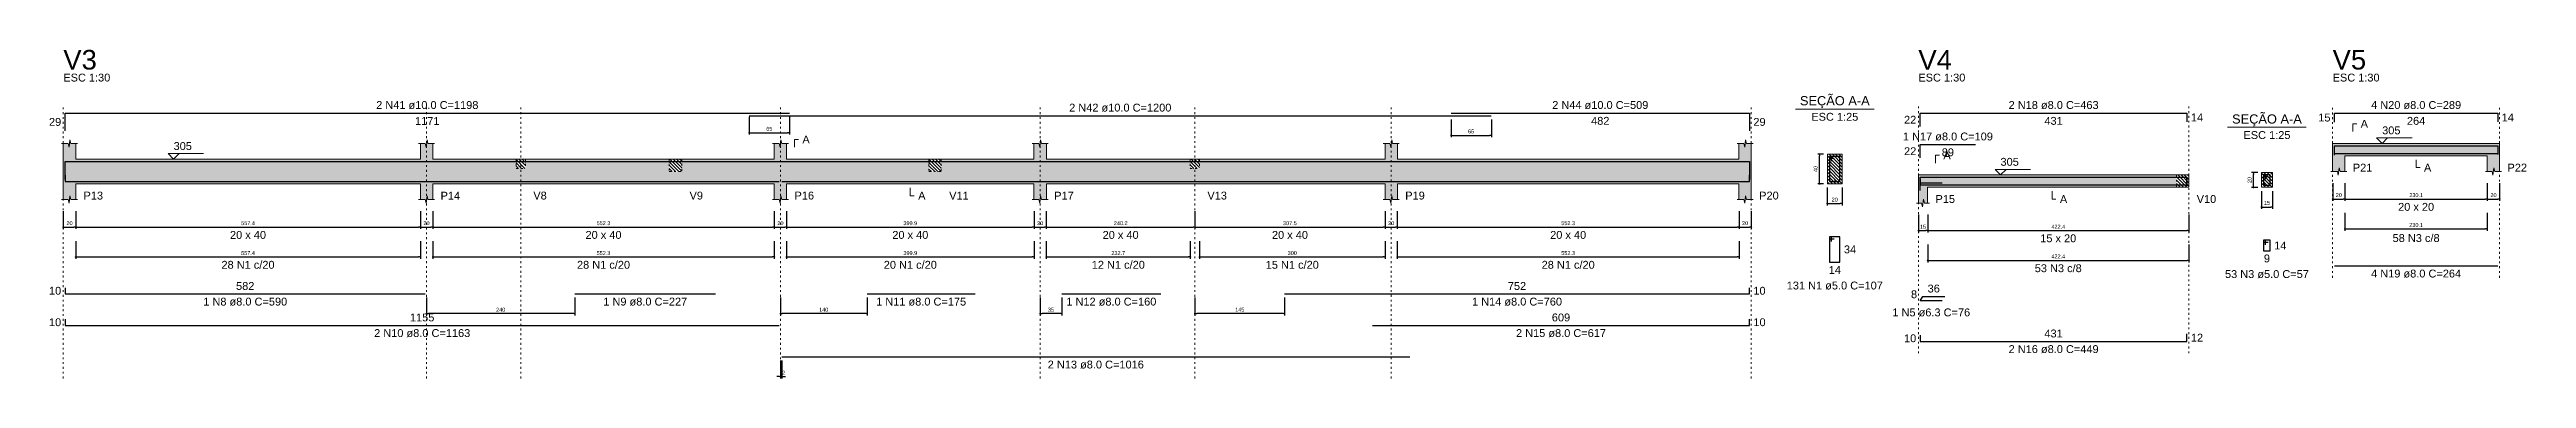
# Model space of a CAD drawing. Header units: millimetres. Extents: x 180 to 11148, y -1598 to 1045.
# Drawn here: x 1952.5 to 2086, y 25.8 to 43.5 of the extents above; entities that cross this region are included whole.
import ezdxf

# ---------------------------------------------------------------- set-up
doc = ezdxf.new("R2010")
doc.units = ezdxf.units.MM
doc.header["$MEASUREMENT"] = 0
doc.linetypes.add('DOT2', pattern=[3.175, 0, -3.175])
for name, color, linetype, lineweight in [('Descrição da armadura', 7, 'Continuous', 5), ('DT-Barras na forma', 2, 'Continuous', 30), ('DT-Barras no corte', 5, 'Continuous', 5), ('DT-Barras rebatidas', 2, 'Continuous', 30), ('DT-Cotas', 9, 'Continuous', 5), ('DT-Forma', 5, 'Continuous', 5), ('DT-Hachura forma vigas', 252, 'Continuous', 5), ('DT-Hachura intersecção vigas', 9, 'Continuous', 5), ('DT-Hachura seção vigas', 252, 'Continuous', 5), ('DT-Pontilhado', 9, 'DOT2', 5), ('DT-Textos', 7, 'Continuous', 5), ('DT-Título', 3, 'Continuous', 20), ('Textos armaduras', 7, 'Continuous', 5)]:
    doc.layers.add(name, color=color, linetype=linetype, lineweight=lineweight)
doc.styles.add('Arial', font='arial.ttf')
doc.dimstyles.new('UM_25.000000', dxfattribs={"dimtxt": 0.18, "dimasz": 0.1, "dimexe": 0.1, "dimexo": 0.2, "dimgap": 0, "dimtad": 1, "dimtih": 1, "dimtoh": 1, "dimdec": 1, "dimlfac": 25, "dimzin": 0, "dimdsep": 46, "dimtxsty": 'Standard', "dimcen": 0.09, "dimdle": 0.1, "dimadec": 1, "dimazin": 2, "dimtfac": 1, "dimtdec": 4, "dimtofl": 0, "dimtmove": 0, "dimatfit": 3, "dimfxl": 1, "dimtolj": 1, "dimarcsym": 0})
doc.dimstyles.new('UM_30.000000', dxfattribs={"dimtxt": 0.18, "dimasz": 0.1, "dimexe": 0.1, "dimexo": 0.2, "dimgap": 0, "dimtad": 1, "dimtih": 1, "dimtoh": 1, "dimdec": 1, "dimlfac": 30, "dimzin": 0, "dimdsep": 46, "dimtxsty": 'Standard', "dimcen": 0.09, "dimdle": 0.1, "dimadec": 1, "dimazin": 2, "dimtfac": 1, "dimtdec": 4, "dimtofl": 0, "dimtmove": 0, "dimatfit": 3, "dimfxl": 1, "dimtolj": 1, "dimarcsym": 0})
pattern_1 = [(135, (1822.37998, -105.55233), (-0.08838835, -0.08838835), [])]

msp = doc.modelspace()

# ---------------------------------------------------------------- texts
at = {"layer": 'Descrição da armadura', "linetype": 'Continuous', "char_height": 0.4236, "attachment_point": 8, "line_spacing_factor": 0.798, "style": 'Arial'}
for s, insert, width in [('2 N41 ø10.0 C=1198', (1972.8836, 40.2707), 11.049211), ('2 N42 ø10.0 C=1200', (2010.2374, 40.1295), 11.049211), ('2 N44 ø10.0 C=509', (2036.1116, 40.2707), 10.389305), ('2 N18 ø8.0 C=463', (2060.5468, 40.2707), 9.7294), ('4 N20 ø8.0 C=289', (2080.0873, 40.2707), 9.7294), ('1 N17 ø8.0 C=109', (2054.8486, 38.5763), 9.7294), ('58 N3 c/8', (2080.0873, 33.1117), 5.078778), ('28 N1 c/20', (1963.2201, 31.6718), 5.738683), ('28 N1 c/20', (1982.3824, 31.6718), 5.738683), ('20 N1 c/20', (1998.9202, 31.6718), 5.738683), ('12 N1 c/20', (2010.1312, 31.6718), 5.738683), ('15 N1 c/20', (2019.5091, 31.6718), 5.738683), ('28 N1 c/20', (2034.3804, 31.6718), 5.738683), ('53 N3 c/8', (2060.7968, 31.4879), 5.078778), ('4 N19 ø8.0 C=264', (2080.0873, 31.1943), 9.7294), ('1 N8 ø8.0 C=590', (1963.0701, 29.6838), 9.069495), ('1 N9 ø8.0 C=227', (1984.6324, 29.6838), 9.069495), ('1 N11 ø8.0 C=175', (1999.5036, 29.6838), 9.7294), ('1 N12 ø8.0 C=160', (2009.7562, 29.6838), 9.7294), ('1 N14 ø8.0 C=760', (2031.6229, 29.6838), 9.7294), ('1 N5 ø6.3 C=76', (2053.9524, 29.1033), 8.40959), ('2 N10 ø8.0 C=1163', (1972.6089, 27.9894), 10.389305), ('2 N15 ø8.0 C=617', (2033.9948, 27.9894), 9.7294), ('2 N13 ø8.0 C=1016', (2008.917, 26.295), 10.389305), ('2 N16 ø8.0 C=449', (2060.5468, 27.1255), 9.7294)]:
    msp.add_mtext(s, dxfattribs=dict(at, insert=insert, width=width))
at = {"layer": 'Descrição da armadura', "color": 7, "linetype": 'Continuous', "char_height": 0.4236, "attachment_point": 8, "line_spacing_factor": 0.798, "style": 'Arial'}
for s, insert, width in [('131 N1 ø5.0 C=107', (2048.7527, 30.5507), 10.389305), ('53 N3 ø5.0 C=57', (2072.0468, 31.1668), 9.069495)]:
    msp.add_mtext(s, dxfattribs=dict(at, insert=insert, width=width))
at = {"layer": 'DT-Textos', "line_spacing_factor": 0.798, "style": 'Arial'}
for s, insert, char_height, width, attachment_point in [('ESC 1:30', (1953.2632, 41.7533), 0.4236, 4.729993, 7), ('ESC 1:30', (2053.2569, 41.7533), 0.4236, 4.729993, 7), ('ESC 1:30', (2075.5859, 41.7533), 0.4236, 4.729993, 7), ('SEÇÃO A-A', (2048.753, 40.3257), 0.4942, 8.023973, 8), ('ESC 1:25', (2048.7527, 39.6411), 0.4236, 4.729993, 8), ('SEÇÃO A-A', (2072.047, 39.3417), 0.4942, 8.023973, 8), ('A', (1993.1018, 38.4272), 0.4236, 0.737072, 7), ('ESC 1:25', (2072.0468, 38.6572), 0.4236, 4.729993, 8), ('A', (2077.0998, 39.2711), 0.4236, 0.737072, 7), ('305', (2078.2569, 38.911), 0.4236, 1.843758, 7), ('305', (1959.2075, 38.0671), 0.4236, 1.843758, 7), ('A', (2054.6041, 37.5767), 0.4236, 0.737072, 7), ('305', (2057.6843, 37.2166), 0.4236, 1.843758, 7), ('P21', (2076.6762, 36.91), 0.4236, 1.966244, 7), ('A', (2080.5109, 36.91), 0.4236, 0.737072, 7), ('P22', (2085.0122, 36.91), 0.4236, 1.966244, 7), ('P13', (1954.3535, 35.3995), 0.4236, 1.966244, 7), ('P14', (1973.6005, 35.3995), 0.4236, 1.966244, 7), ('V8', (1978.5985, 35.3995), 0.4236, 1.351658, 7), ('V9', (1987.0198, 35.3995), 0.4236, 1.351658, 7), ('P16', (1992.6782, 35.3995), 0.4236, 1.966244, 7), ('A', (1999.3438, 35.3995), 0.4236, 0.737072, 7), ('V11', (2001.0142, 35.3995), 0.4236, 1.966244, 7), ('P17', (2006.6762, 35.3995), 0.4236, 1.966244, 7), ('V13', (2014.9335, 35.3995), 0.4236, 1.966244, 7), ('P19', (2025.5985, 35.3995), 0.4236, 1.966244, 7), ('P20', (2044.6762, 35.3995), 0.4236, 1.966244, 7), ('P15', (2054.1805, 35.2156), 0.4236, 1.966244, 7), ('A', (2060.887, 35.2156), 0.4236, 0.737072, 7), ('V10', (2068.2602, 35.2156), 0.4236, 1.966244, 7), ('20 x 20', (2080.0873, 34.792), 0.4236, 3.624925, 8), ('20 x 40', (1963.2201, 33.2815), 0.4236, 3.624925, 8), ('20 x 40', (1982.3824, 33.2815), 0.4236, 3.624925, 8), ('20 x 40', (1998.9202, 33.2815), 0.4236, 3.624925, 8), ('20 x 40', (2010.2562, 33.2815), 0.4236, 3.624925, 8), ('20 x 40', (2019.3841, 33.2815), 0.4236, 3.624925, 8), ('20 x 40', (2034.3804, 33.2815), 0.4236, 3.624925, 8), ('15 x 20', (2060.7968, 33.0976), 0.4236, 3.624925, 8)]:
    msp.add_mtext(s, dxfattribs=dict(at, insert=insert, char_height=char_height, width=width, attachment_point=attachment_point))
at = {"layer": 'DT-Título', "char_height": 1.059, "width": 3.604421, "attachment_point": 7, "line_spacing_factor": 0.798, "style": 'Arial'}
for s, insert in [('V3', (1953.2632, 42.3887)), ('V4', (2053.2569, 42.3887)), ('V5', (2075.5859, 42.3887))]:
    msp.add_mtext(s, dxfattribs=dict(at, insert=insert))
at = {"layer": 'Textos armaduras', "linetype": 'Continuous', "char_height": 0.4236, "attachment_point": 7, "line_spacing_factor": 0.798, "style": 'Arial'}
for s, insert, width in [('29', (1952.4915, 39.3675), 1.31981), ('1171', (1972.2237, 39.4235), 2.639621), ('482', (2035.6167, 39.4235), 1.979715), ('29', (2044.3644, 39.3675), 1.31981), ('22', (2052.4852, 39.4887), 1.31981), ('431', (2060.0518, 39.4235), 1.979715), ('14', (2067.9484, 39.6137), 1.31981), ('15', (2074.8142, 39.6008), 1.31981), ('264', (2079.5923, 39.4235), 1.979715), ('14', (2084.7004, 39.6132), 1.31981), ('22', (2052.4852, 37.7943), 1.31981), ('89', (2054.5186, 37.7291), 1.31981), ('10', (1952.4915, 30.2741), 1.31981), ('582', (1962.5751, 30.531), 1.979715), ('752', (2031.128, 30.531), 1.979715), ('10', (2044.3644, 30.2741), 1.31981), ('36', (2053.7558, 30.3932), 1.31981), ('8', (2052.8597, 30.0844), 0.659905), ('10', (1952.4915, 28.5797), 1.31981), ('1155', (1971.949, 28.8366), 2.639621), ('609', (2033.4999, 28.8366), 1.979715), ('10', (2044.3644, 28.5797), 1.31981), ('10', (2052.4852, 27.7158), 1.31981), ('431', (2060.0518, 27.9727), 1.979715), ('12', (2067.9484, 27.7558), 1.31981)]:
    msp.add_mtext(s, dxfattribs=dict(at, insert=insert, width=width))
at = {"layer": 'Textos armaduras', "color": 7, "linetype": 'Continuous', "char_height": 0.4236, "attachment_point": 7, "line_spacing_factor": 0.798, "style": 'Arial'}
for s, insert, width in [('34', (2049.2445, 32.5015), 1.31981), ('9', (2071.8819, 32.014), 0.659905), ('14', (2072.4386, 32.7176), 1.31981), ('14', (2048.4228, 31.3979), 1.31981)]:
    msp.add_mtext(s, dxfattribs=dict(at, insert=insert, width=width))

# ---------------------------------------------------------------- blocks, each defined once
blk = doc.blocks.new('_Dot')
at = {"color": 0, "linetype": 'ByBlock', "lineweight": -2}
blk.add_line((-0.5, 0), (-1, 0), dxfattribs=at)
at = {"color": 0, "linetype": 'ByBlock', "const_width": 0.5}
blk.add_lwpolyline([(-0.25, 0, 1), (0.25, 0, 1)], format="xyb", close=True, dxfattribs=at)
blk = doc.blocks.new('*D614')
at = {"layer": 'Defpoints', "color": 0, "transparency": 16777216}
for p in [(1953.26, 34.98), (1953.93, 34.98), (1953.93, 33.92)]:
    blk.add_point(p, dxfattribs=at)
at = {"layer": 'DT-Cotas', "color": 0, "lineweight": -2, "transparency": 16777216}
for p, q in [((1953.26, 34.78), (1953.26, 33.82)), ((1953.93, 34.78), (1953.93, 33.82)), ((1953.36, 33.92), (1953.83, 33.92))]:
    blk.add_line(p, q, dxfattribs=at)
at = {"layer": 'DT-Cotas', "color": 0, "lineweight": -2, "transparency": 16777216, "xscale": 0.1000000014901161, "yscale": 0.1000000014901161, "zscale": 0.1000000014901161, "rotation": 180}
blk.add_blockref('_Dot', (1953.26, 33.92), dxfattribs=at)
at = {"layer": 'DT-Cotas', "color": 0, "lineweight": -2, "transparency": 16777216, "xscale": 0.1000000014901161, "yscale": 0.1000000014901161, "zscale": 0.1000000014901161}
blk.add_blockref('_Dot', (1953.93, 33.92), dxfattribs=at)
at = {"layer": 'DT-Cotas', "transparency": 16777216, "insert": (1953.6, 34.13), "char_height": 0.212, "attachment_point": 5, "rotation": 0.0057, "style": 'Arial'}
blk.add_mtext('\\A1;20', dxfattribs=at)
blk = doc.blocks.new('*D615')
at = {"layer": 'Defpoints', "color": 0, "transparency": 16777216}
for p in [(1953.93, 34.98), (1972.51, 34.98), (1972.51, 33.92)]:
    blk.add_point(p, dxfattribs=at)
at = {"layer": 'DT-Cotas', "color": 0, "lineweight": -2, "transparency": 16777216}
for p, q in [((1953.93, 34.78), (1953.93, 33.82)), ((1972.51, 34.78), (1972.51, 33.82)), ((1954.03, 33.92), (1972.41, 33.92))]:
    blk.add_line(p, q, dxfattribs=at)
at = {"layer": 'DT-Cotas', "color": 0, "lineweight": -2, "transparency": 16777216, "xscale": 0.1000000014901161, "yscale": 0.1000000014901161, "zscale": 0.1000000014901161, "rotation": 180}
blk.add_blockref('_Dot', (1953.93, 33.92), dxfattribs=at)
at = {"layer": 'DT-Cotas', "color": 0, "lineweight": -2, "transparency": 16777216, "xscale": 0.1000000014901161, "yscale": 0.1000000014901161, "zscale": 0.1000000014901161}
blk.add_blockref('_Dot', (1972.51, 33.92), dxfattribs=at)
at = {"layer": 'DT-Cotas', "transparency": 16777216, "insert": (1963.22, 34.13), "char_height": 0.212, "attachment_point": 5, "rotation": 0.0057, "style": 'Arial'}
blk.add_mtext('\\A1;557.4', dxfattribs=at)
blk = doc.blocks.new('*D616')
at = {"layer": 'Defpoints', "color": 0, "transparency": 16777216}
for p in [(1972.51, 34.98), (1973.18, 34.98), (1973.18, 33.92)]:
    blk.add_point(p, dxfattribs=at)
at = {"layer": 'DT-Cotas', "color": 0, "lineweight": -2, "transparency": 16777216}
for p, q in [((1972.51, 34.78), (1972.51, 33.82)), ((1973.18, 34.78), (1973.18, 33.82)), ((1972.61, 33.92), (1973.08, 33.92))]:
    blk.add_line(p, q, dxfattribs=at)
at = {"layer": 'DT-Cotas', "color": 0, "lineweight": -2, "transparency": 16777216, "xscale": 0.1000000014901161, "yscale": 0.1000000014901161, "zscale": 0.1000000014901161, "rotation": 180}
blk.add_blockref('_Dot', (1972.51, 33.92), dxfattribs=at)
at = {"layer": 'DT-Cotas', "color": 0, "lineweight": -2, "transparency": 16777216, "xscale": 0.1000000014901161, "yscale": 0.1000000014901161, "zscale": 0.1000000014901161}
blk.add_blockref('_Dot', (1973.18, 33.92), dxfattribs=at)
at = {"layer": 'DT-Cotas', "transparency": 16777216, "insert": (1972.84, 34.13), "char_height": 0.212, "attachment_point": 5, "rotation": 0.0057, "style": 'Arial'}
blk.add_mtext('\\A1;20', dxfattribs=at)
blk = doc.blocks.new('*D617')
at = {"layer": 'Defpoints', "color": 0, "transparency": 16777216}
for p in [(1973.18, 34.98), (1991.59, 34.98), (1991.59, 33.92)]:
    blk.add_point(p, dxfattribs=at)
at = {"layer": 'DT-Cotas', "color": 0, "lineweight": -2, "transparency": 16777216}
for p, q in [((1973.18, 34.78), (1973.18, 33.82)), ((1991.59, 34.78), (1991.59, 33.82)), ((1973.28, 33.92), (1991.49, 33.92))]:
    blk.add_line(p, q, dxfattribs=at)
at = {"layer": 'DT-Cotas', "color": 0, "lineweight": -2, "transparency": 16777216, "xscale": 0.1000000014901161, "yscale": 0.1000000014901161, "zscale": 0.1000000014901161, "rotation": 180}
blk.add_blockref('_Dot', (1973.18, 33.92), dxfattribs=at)
at = {"layer": 'DT-Cotas', "color": 0, "lineweight": -2, "transparency": 16777216, "xscale": 0.1000000014901161, "yscale": 0.1000000014901161, "zscale": 0.1000000014901161}
blk.add_blockref('_Dot', (1991.59, 33.92), dxfattribs=at)
at = {"layer": 'DT-Cotas', "transparency": 16777216, "insert": (1982.38, 34.13), "char_height": 0.212, "attachment_point": 5, "rotation": 0.0057, "style": 'Arial'}
blk.add_mtext('\\A1;552.3', dxfattribs=at)
blk = doc.blocks.new('*D618')
at = {"layer": 'Defpoints', "color": 0, "transparency": 16777216}
for p in [(1991.59, 34.98), (1992.25, 34.98), (1992.25, 33.92)]:
    blk.add_point(p, dxfattribs=at)
at = {"layer": 'DT-Cotas', "color": 0, "lineweight": -2, "transparency": 16777216}
for p, q in [((1991.59, 34.78), (1991.59, 33.82)), ((1992.25, 34.78), (1992.25, 33.82)), ((1991.69, 33.92), (1992.15, 33.92))]:
    blk.add_line(p, q, dxfattribs=at)
at = {"layer": 'DT-Cotas', "color": 0, "lineweight": -2, "transparency": 16777216, "xscale": 0.1000000014901161, "yscale": 0.1000000014901161, "zscale": 0.1000000014901161, "rotation": 180}
blk.add_blockref('_Dot', (1991.59, 33.92), dxfattribs=at)
at = {"layer": 'DT-Cotas', "color": 0, "lineweight": -2, "transparency": 16777216, "xscale": 0.1000000014901161, "yscale": 0.1000000014901161, "zscale": 0.1000000014901161}
blk.add_blockref('_Dot', (1992.25, 33.92), dxfattribs=at)
at = {"layer": 'DT-Cotas', "transparency": 16777216, "insert": (1991.92, 34.13), "char_height": 0.212, "attachment_point": 5, "rotation": 0.0057, "style": 'Arial'}
blk.add_mtext('\\A1;20', dxfattribs=at)
blk = doc.blocks.new('*D619')
at = {"layer": 'Defpoints', "color": 0, "transparency": 16777216}
for p in [(1992.25, 34.98), (2005.59, 34.98), (2005.59, 33.92)]:
    blk.add_point(p, dxfattribs=at)
at = {"layer": 'DT-Cotas', "color": 0, "lineweight": -2, "transparency": 16777216}
for p, q in [((1992.25, 34.78), (1992.25, 33.82)), ((2005.59, 34.78), (2005.59, 33.82)), ((1992.35, 33.92), (2005.49, 33.92))]:
    blk.add_line(p, q, dxfattribs=at)
at = {"layer": 'DT-Cotas', "color": 0, "lineweight": -2, "transparency": 16777216, "xscale": 0.1000000014901161, "yscale": 0.1000000014901161, "zscale": 0.1000000014901161, "rotation": 180}
blk.add_blockref('_Dot', (1992.25, 33.92), dxfattribs=at)
at = {"layer": 'DT-Cotas', "color": 0, "lineweight": -2, "transparency": 16777216, "xscale": 0.1000000014901161, "yscale": 0.1000000014901161, "zscale": 0.1000000014901161}
blk.add_blockref('_Dot', (2005.59, 33.92), dxfattribs=at)
at = {"layer": 'DT-Cotas', "transparency": 16777216, "insert": (1998.92, 34.13), "char_height": 0.212, "attachment_point": 5, "rotation": 0.0057, "style": 'Arial'}
blk.add_mtext('\\A1;399.9', dxfattribs=at)
blk = doc.blocks.new('*D620')
at = {"layer": 'Defpoints', "color": 0, "transparency": 16777216}
for p in [(2005.59, 34.98), (2006.25, 34.98), (2006.25, 33.92)]:
    blk.add_point(p, dxfattribs=at)
at = {"layer": 'DT-Cotas', "color": 0, "lineweight": -2, "transparency": 16777216}
for p, q in [((2005.59, 34.78), (2005.59, 33.82)), ((2006.25, 34.78), (2006.25, 33.82)), ((2005.69, 33.92), (2006.15, 33.92))]:
    blk.add_line(p, q, dxfattribs=at)
at = {"layer": 'DT-Cotas', "color": 0, "lineweight": -2, "transparency": 16777216, "xscale": 0.1000000014901161, "yscale": 0.1000000014901161, "zscale": 0.1000000014901161, "rotation": 180}
blk.add_blockref('_Dot', (2005.59, 33.92), dxfattribs=at)
at = {"layer": 'DT-Cotas', "color": 0, "lineweight": -2, "transparency": 16777216, "xscale": 0.1000000014901161, "yscale": 0.1000000014901161, "zscale": 0.1000000014901161}
blk.add_blockref('_Dot', (2006.25, 33.92), dxfattribs=at)
at = {"layer": 'DT-Cotas', "transparency": 16777216, "insert": (2005.92, 34.13), "char_height": 0.212, "attachment_point": 5, "rotation": 0.0057, "style": 'Arial'}
blk.add_mtext('\\A1;20', dxfattribs=at)
blk = doc.blocks.new('*D621')
at = {"layer": 'Defpoints', "color": 0, "transparency": 16777216}
for p in [(2006.25, 34.98), (2014.26, 34.98), (2014.26, 33.92)]:
    blk.add_point(p, dxfattribs=at)
at = {"layer": 'DT-Cotas', "color": 0, "lineweight": -2, "transparency": 16777216}
for p, q in [((2006.25, 34.78), (2006.25, 33.82)), ((2014.26, 34.78), (2014.26, 33.82)), ((2006.35, 33.92), (2014.16, 33.92))]:
    blk.add_line(p, q, dxfattribs=at)
at = {"layer": 'DT-Cotas', "color": 0, "lineweight": -2, "transparency": 16777216, "xscale": 0.1000000014901161, "yscale": 0.1000000014901161, "zscale": 0.1000000014901161, "rotation": 180}
blk.add_blockref('_Dot', (2006.25, 33.92), dxfattribs=at)
at = {"layer": 'DT-Cotas', "color": 0, "lineweight": -2, "transparency": 16777216, "xscale": 0.1000000014901161, "yscale": 0.1000000014901161, "zscale": 0.1000000014901161}
blk.add_blockref('_Dot', (2014.26, 33.92), dxfattribs=at)
at = {"layer": 'DT-Cotas', "transparency": 16777216, "insert": (2010.26, 34.13), "char_height": 0.212, "attachment_point": 5, "rotation": 0.0057, "style": 'Arial'}
blk.add_mtext('\\A1;240.2', dxfattribs=at)
blk = doc.blocks.new('*D622')
at = {"layer": 'Defpoints', "color": 0, "transparency": 16777216}
for p in [(2014.26, 34.98), (2024.51, 34.98), (2024.51, 33.92)]:
    blk.add_point(p, dxfattribs=at)
at = {"layer": 'DT-Cotas', "color": 0, "lineweight": -2, "transparency": 16777216}
for p, q in [((2014.26, 34.78), (2014.26, 33.82)), ((2024.51, 34.78), (2024.51, 33.82)), ((2014.36, 33.92), (2024.41, 33.92))]:
    blk.add_line(p, q, dxfattribs=at)
at = {"layer": 'DT-Cotas', "color": 0, "lineweight": -2, "transparency": 16777216, "xscale": 0.1000000014901161, "yscale": 0.1000000014901161, "zscale": 0.1000000014901161, "rotation": 180}
blk.add_blockref('_Dot', (2014.26, 33.92), dxfattribs=at)
at = {"layer": 'DT-Cotas', "color": 0, "lineweight": -2, "transparency": 16777216, "xscale": 0.1000000014901161, "yscale": 0.1000000014901161, "zscale": 0.1000000014901161}
blk.add_blockref('_Dot', (2024.51, 33.92), dxfattribs=at)
at = {"layer": 'DT-Cotas', "transparency": 16777216, "insert": (2019.38, 34.13), "char_height": 0.212, "attachment_point": 5, "rotation": 0.0057, "style": 'Arial'}
blk.add_mtext('\\A1;307.5', dxfattribs=at)
blk = doc.blocks.new('*D623')
at = {"layer": 'Defpoints', "color": 0, "transparency": 16777216}
for p in [(2024.51, 34.98), (2025.17, 34.98), (2025.17, 33.92)]:
    blk.add_point(p, dxfattribs=at)
at = {"layer": 'DT-Cotas', "color": 0, "lineweight": -2, "transparency": 16777216}
for p, q in [((2024.51, 34.78), (2024.51, 33.82)), ((2025.17, 34.78), (2025.17, 33.82)), ((2024.61, 33.92), (2025.07, 33.92))]:
    blk.add_line(p, q, dxfattribs=at)
at = {"layer": 'DT-Cotas', "color": 0, "lineweight": -2, "transparency": 16777216, "xscale": 0.1000000014901161, "yscale": 0.1000000014901161, "zscale": 0.1000000014901161, "rotation": 180}
blk.add_blockref('_Dot', (2024.51, 33.92), dxfattribs=at)
at = {"layer": 'DT-Cotas', "color": 0, "lineweight": -2, "transparency": 16777216, "xscale": 0.1000000014901161, "yscale": 0.1000000014901161, "zscale": 0.1000000014901161}
blk.add_blockref('_Dot', (2025.17, 33.92), dxfattribs=at)
at = {"layer": 'DT-Cotas', "transparency": 16777216, "insert": (2024.84, 34.13), "char_height": 0.212, "attachment_point": 5, "rotation": 0.0057, "style": 'Arial'}
blk.add_mtext('\\A1;20', dxfattribs=at)
blk = doc.blocks.new('*D624')
at = {"layer": 'Defpoints', "color": 0, "transparency": 16777216}
for p in [(2025.17, 34.98), (2043.59, 34.98), (2043.59, 33.92)]:
    blk.add_point(p, dxfattribs=at)
at = {"layer": 'DT-Cotas', "color": 0, "lineweight": -2, "transparency": 16777216}
for p, q in [((2025.17, 34.78), (2025.17, 33.82)), ((2043.59, 34.78), (2043.59, 33.82)), ((2025.27, 33.92), (2043.49, 33.92))]:
    blk.add_line(p, q, dxfattribs=at)
at = {"layer": 'DT-Cotas', "color": 0, "lineweight": -2, "transparency": 16777216, "xscale": 0.1000000014901161, "yscale": 0.1000000014901161, "zscale": 0.1000000014901161, "rotation": 180}
blk.add_blockref('_Dot', (2025.17, 33.92), dxfattribs=at)
at = {"layer": 'DT-Cotas', "color": 0, "lineweight": -2, "transparency": 16777216, "xscale": 0.1000000014901161, "yscale": 0.1000000014901161, "zscale": 0.1000000014901161}
blk.add_blockref('_Dot', (2043.59, 33.92), dxfattribs=at)
at = {"layer": 'DT-Cotas', "transparency": 16777216, "insert": (2034.38, 34.13), "char_height": 0.212, "attachment_point": 5, "rotation": 0.0057, "style": 'Arial'}
blk.add_mtext('\\A1;552.3', dxfattribs=at)
blk = doc.blocks.new('*D625')
at = {"layer": 'Defpoints', "color": 0, "transparency": 16777216}
for p in [(2043.59, 34.98), (2044.25, 34.98), (2044.25, 33.92)]:
    blk.add_point(p, dxfattribs=at)
at = {"layer": 'DT-Cotas', "color": 0, "lineweight": -2, "transparency": 16777216}
for p, q in [((2043.59, 34.78), (2043.59, 33.82)), ((2044.25, 34.78), (2044.25, 33.82)), ((2043.69, 33.92), (2044.15, 33.92))]:
    blk.add_line(p, q, dxfattribs=at)
at = {"layer": 'DT-Cotas', "color": 0, "lineweight": -2, "transparency": 16777216, "xscale": 0.1000000014901161, "yscale": 0.1000000014901161, "zscale": 0.1000000014901161, "rotation": 180}
blk.add_blockref('_Dot', (2043.59, 33.92), dxfattribs=at)
at = {"layer": 'DT-Cotas', "color": 0, "lineweight": -2, "transparency": 16777216, "xscale": 0.1000000014901161, "yscale": 0.1000000014901161, "zscale": 0.1000000014901161}
blk.add_blockref('_Dot', (2044.25, 33.92), dxfattribs=at)
at = {"layer": 'DT-Cotas', "transparency": 16777216, "insert": (2043.92, 34.13), "char_height": 0.212, "attachment_point": 5, "rotation": 0.0057, "style": 'Arial'}
blk.add_mtext('\\A1;20', dxfattribs=at)
blk = doc.blocks.new('*D626')
at = {"layer": 'Defpoints', "color": 0, "transparency": 16777216}
for p in [(1953.93, 33.37), (1972.51, 33.37), (1972.51, 32.31)]:
    blk.add_point(p, dxfattribs=at)
at = {"layer": 'DT-Cotas', "color": 0, "lineweight": -2, "transparency": 16777216}
for p, q in [((1953.93, 33.17), (1953.93, 32.21)), ((1954.03, 32.31), (1972.41, 32.31)), ((1972.51, 33.17), (1972.51, 32.21))]:
    blk.add_line(p, q, dxfattribs=at)
at = {"layer": 'DT-Cotas', "color": 0, "lineweight": -2, "transparency": 16777216, "xscale": 0.1000000014901161, "yscale": 0.1000000014901161, "zscale": 0.1000000014901161, "rotation": 180}
blk.add_blockref('_Dot', (1953.93, 32.31), dxfattribs=at)
at = {"layer": 'DT-Cotas', "color": 0, "lineweight": -2, "transparency": 16777216, "xscale": 0.1000000014901161, "yscale": 0.1000000014901161, "zscale": 0.1000000014901161}
blk.add_blockref('_Dot', (1972.51, 32.31), dxfattribs=at)
at = {"layer": 'DT-Cotas', "transparency": 16777216, "insert": (1963.22, 32.52), "char_height": 0.212, "attachment_point": 5, "rotation": 0.0057, "style": 'Arial'}
blk.add_mtext('\\A1;557.4', dxfattribs=at)
blk = doc.blocks.new('*D627')
at = {"layer": 'Defpoints', "color": 0, "transparency": 16777216}
for p in [(1973.18, 33.37), (1991.59, 33.37), (1991.59, 32.31)]:
    blk.add_point(p, dxfattribs=at)
at = {"layer": 'DT-Cotas', "color": 0, "lineweight": -2, "transparency": 16777216}
for p, q in [((1973.18, 33.17), (1973.18, 32.21)), ((1973.28, 32.31), (1991.49, 32.31)), ((1991.59, 33.17), (1991.59, 32.21))]:
    blk.add_line(p, q, dxfattribs=at)
at = {"layer": 'DT-Cotas', "color": 0, "lineweight": -2, "transparency": 16777216, "xscale": 0.1000000014901161, "yscale": 0.1000000014901161, "zscale": 0.1000000014901161, "rotation": 180}
blk.add_blockref('_Dot', (1973.18, 32.31), dxfattribs=at)
at = {"layer": 'DT-Cotas', "color": 0, "lineweight": -2, "transparency": 16777216, "xscale": 0.1000000014901161, "yscale": 0.1000000014901161, "zscale": 0.1000000014901161}
blk.add_blockref('_Dot', (1991.59, 32.31), dxfattribs=at)
at = {"layer": 'DT-Cotas', "transparency": 16777216, "insert": (1982.38, 32.52), "char_height": 0.212, "attachment_point": 5, "rotation": 0.0057, "style": 'Arial'}
blk.add_mtext('\\A1;552.3', dxfattribs=at)
blk = doc.blocks.new('*D628')
at = {"layer": 'Defpoints', "color": 0, "transparency": 16777216}
for p in [(1992.25, 33.37), (2005.59, 33.37), (2005.59, 32.31)]:
    blk.add_point(p, dxfattribs=at)
at = {"layer": 'DT-Cotas', "color": 0, "lineweight": -2, "transparency": 16777216}
for p, q in [((1992.25, 33.17), (1992.25, 32.21)), ((1992.35, 32.31), (2005.49, 32.31)), ((2005.59, 33.17), (2005.59, 32.21))]:
    blk.add_line(p, q, dxfattribs=at)
at = {"layer": 'DT-Cotas', "color": 0, "lineweight": -2, "transparency": 16777216, "xscale": 0.1000000014901161, "yscale": 0.1000000014901161, "zscale": 0.1000000014901161, "rotation": 180}
blk.add_blockref('_Dot', (1992.25, 32.31), dxfattribs=at)
at = {"layer": 'DT-Cotas', "color": 0, "lineweight": -2, "transparency": 16777216, "xscale": 0.1000000014901161, "yscale": 0.1000000014901161, "zscale": 0.1000000014901161}
blk.add_blockref('_Dot', (2005.59, 32.31), dxfattribs=at)
at = {"layer": 'DT-Cotas', "transparency": 16777216, "insert": (1998.92, 32.52), "char_height": 0.212, "attachment_point": 5, "rotation": 0.0057, "style": 'Arial'}
blk.add_mtext('\\A1;399.9', dxfattribs=at)
blk = doc.blocks.new('*D629')
at = {"layer": 'Defpoints', "color": 0, "transparency": 16777216}
for p in [(2006.25, 33.37), (2014.01, 33.37), (2014.01, 32.31)]:
    blk.add_point(p, dxfattribs=at)
at = {"layer": 'DT-Cotas', "color": 0, "lineweight": -2, "transparency": 16777216}
for p, q in [((2006.25, 33.17), (2006.25, 32.21)), ((2006.35, 32.31), (2013.91, 32.31)), ((2014.01, 33.17), (2014.01, 32.21))]:
    blk.add_line(p, q, dxfattribs=at)
at = {"layer": 'DT-Cotas', "color": 0, "lineweight": -2, "transparency": 16777216, "xscale": 0.1000000014901161, "yscale": 0.1000000014901161, "zscale": 0.1000000014901161, "rotation": 180}
blk.add_blockref('_Dot', (2006.25, 32.31), dxfattribs=at)
at = {"layer": 'DT-Cotas', "color": 0, "lineweight": -2, "transparency": 16777216, "xscale": 0.1000000014901161, "yscale": 0.1000000014901161, "zscale": 0.1000000014901161}
blk.add_blockref('_Dot', (2014.01, 32.31), dxfattribs=at)
at = {"layer": 'DT-Cotas', "transparency": 16777216, "insert": (2010.13, 32.52), "char_height": 0.212, "attachment_point": 5, "rotation": 0.0057, "style": 'Arial'}
blk.add_mtext('\\A1;232.7', dxfattribs=at)
blk = doc.blocks.new('*D630')
at = {"layer": 'Defpoints', "color": 0, "transparency": 16777216}
for p in [(2014.51, 33.37), (2024.51, 33.37), (2024.51, 32.31)]:
    blk.add_point(p, dxfattribs=at)
at = {"layer": 'DT-Cotas', "color": 0, "lineweight": -2, "transparency": 16777216}
for p, q in [((2014.51, 33.17), (2014.51, 32.21)), ((2014.61, 32.31), (2024.41, 32.31)), ((2024.51, 33.17), (2024.51, 32.21))]:
    blk.add_line(p, q, dxfattribs=at)
at = {"layer": 'DT-Cotas', "color": 0, "lineweight": -2, "transparency": 16777216, "xscale": 0.1000000014901161, "yscale": 0.1000000014901161, "zscale": 0.1000000014901161, "rotation": 180}
blk.add_blockref('_Dot', (2014.51, 32.31), dxfattribs=at)
at = {"layer": 'DT-Cotas', "color": 0, "lineweight": -2, "transparency": 16777216, "xscale": 0.1000000014901161, "yscale": 0.1000000014901161, "zscale": 0.1000000014901161}
blk.add_blockref('_Dot', (2024.51, 32.31), dxfattribs=at)
at = {"layer": 'DT-Cotas', "transparency": 16777216, "insert": (2019.51, 32.52), "char_height": 0.212, "attachment_point": 5, "rotation": 0.0057, "style": 'Arial'}
blk.add_mtext('\\A1;300', dxfattribs=at)
blk = doc.blocks.new('*D631')
at = {"layer": 'Defpoints', "color": 0, "transparency": 16777216}
for p in [(2025.17, 33.37), (2043.59, 33.37), (2043.59, 32.31)]:
    blk.add_point(p, dxfattribs=at)
at = {"layer": 'DT-Cotas', "color": 0, "lineweight": -2, "transparency": 16777216}
for p, q in [((2025.17, 33.17), (2025.17, 32.21)), ((2025.27, 32.31), (2043.49, 32.31)), ((2043.59, 33.17), (2043.59, 32.21))]:
    blk.add_line(p, q, dxfattribs=at)
at = {"layer": 'DT-Cotas', "color": 0, "lineweight": -2, "transparency": 16777216, "xscale": 0.1000000014901161, "yscale": 0.1000000014901161, "zscale": 0.1000000014901161, "rotation": 180}
blk.add_blockref('_Dot', (2025.17, 32.31), dxfattribs=at)
at = {"layer": 'DT-Cotas', "color": 0, "lineweight": -2, "transparency": 16777216, "xscale": 0.1000000014901161, "yscale": 0.1000000014901161, "zscale": 0.1000000014901161}
blk.add_blockref('_Dot', (2043.59, 32.31), dxfattribs=at)
at = {"layer": 'DT-Cotas', "transparency": 16777216, "insert": (2034.38, 32.52), "char_height": 0.212, "attachment_point": 5, "rotation": 0.0057, "style": 'Arial'}
blk.add_mtext('\\A1;552.3', dxfattribs=at)
blk = doc.blocks.new('*D632')
at = {"layer": 'Defpoints', "color": 0, "transparency": 16777216}
for p in [(1972.84, 30.32), (1980.84, 30.32), (1972.84, 29.26)]:
    blk.add_point(p, dxfattribs=at)
at = {"layer": 'DT-Cotas', "color": 0, "lineweight": -2, "transparency": 16777216}
for p, q in [((1972.84, 30.12), (1972.84, 29.16)), ((1980.84, 30.12), (1980.84, 29.16)), ((1980.74, 29.26), (1972.94, 29.26))]:
    blk.add_line(p, q, dxfattribs=at)
at = {"layer": 'DT-Cotas', "color": 0, "lineweight": -2, "transparency": 16777216, "xscale": 0.1000000014901161, "yscale": 0.1000000014901161, "zscale": 0.1000000014901161, "rotation": 180}
blk.add_blockref('_Dot', (1972.84, 29.26), dxfattribs=at)
at = {"layer": 'DT-Cotas', "color": 0, "lineweight": -2, "transparency": 16777216, "xscale": 0.1000000014901161, "yscale": 0.1000000014901161, "zscale": 0.1000000014901161}
blk.add_blockref('_Dot', (1980.84, 29.26), dxfattribs=at)
at = {"layer": 'DT-Cotas', "transparency": 16777216, "insert": (1976.84, 29.47), "char_height": 0.212, "attachment_point": 5, "rotation": 0.0057, "style": 'Arial'}
blk.add_mtext('\\A1;240', dxfattribs=at)
blk = doc.blocks.new('*D633')
at = {"layer": 'Defpoints', "color": 0, "transparency": 16777216}
for p in [(1991.92, 30.32), (1996.59, 30.32), (1991.92, 29.26)]:
    blk.add_point(p, dxfattribs=at)
at = {"layer": 'DT-Cotas', "color": 0, "lineweight": -2, "transparency": 16777216}
for p, q in [((1991.92, 30.12), (1991.92, 29.16)), ((1996.59, 30.12), (1996.59, 29.16)), ((1996.49, 29.26), (1992.02, 29.26))]:
    blk.add_line(p, q, dxfattribs=at)
at = {"layer": 'DT-Cotas', "color": 0, "lineweight": -2, "transparency": 16777216, "xscale": 0.1000000014901161, "yscale": 0.1000000014901161, "zscale": 0.1000000014901161, "rotation": 180}
blk.add_blockref('_Dot', (1991.92, 29.26), dxfattribs=at)
at = {"layer": 'DT-Cotas', "color": 0, "lineweight": -2, "transparency": 16777216, "xscale": 0.1000000014901161, "yscale": 0.1000000014901161, "zscale": 0.1000000014901161}
blk.add_blockref('_Dot', (1996.59, 29.26), dxfattribs=at)
at = {"layer": 'DT-Cotas', "transparency": 16777216, "insert": (1994.25, 29.47), "char_height": 0.212, "attachment_point": 5, "rotation": 0.0057, "style": 'Arial'}
blk.add_mtext('\\A1;140', dxfattribs=at)
blk = doc.blocks.new('*D634')
at = {"layer": 'Defpoints', "color": 0, "transparency": 16777216}
for p in [(2005.92, 30.32), (2007.09, 30.32), (2005.92, 29.26)]:
    blk.add_point(p, dxfattribs=at)
at = {"layer": 'DT-Cotas', "color": 0, "lineweight": -2, "transparency": 16777216}
for p, q in [((2005.92, 30.12), (2005.92, 29.16)), ((2007.09, 30.12), (2007.09, 29.16)), ((2006.99, 29.26), (2006.02, 29.26))]:
    blk.add_line(p, q, dxfattribs=at)
at = {"layer": 'DT-Cotas', "color": 0, "lineweight": -2, "transparency": 16777216, "xscale": 0.1000000014901161, "yscale": 0.1000000014901161, "zscale": 0.1000000014901161, "rotation": 180}
blk.add_blockref('_Dot', (2005.92, 29.26), dxfattribs=at)
at = {"layer": 'DT-Cotas', "color": 0, "lineweight": -2, "transparency": 16777216, "xscale": 0.1000000014901161, "yscale": 0.1000000014901161, "zscale": 0.1000000014901161}
blk.add_blockref('_Dot', (2007.09, 29.26), dxfattribs=at)
at = {"layer": 'DT-Cotas', "transparency": 16777216, "insert": (2006.5, 29.47), "char_height": 0.212, "attachment_point": 5, "rotation": 0.0057, "style": 'Arial'}
blk.add_mtext('\\A1;35', dxfattribs=at)
blk = doc.blocks.new('*D635')
at = {"layer": 'Defpoints', "color": 0, "transparency": 16777216}
for p in [(1991.92, 26.93), (1991.99, 26.93), (1991.92, 25.87)]:
    blk.add_point(p, dxfattribs=at)
at = {"layer": 'DT-Cotas', "color": 0, "lineweight": -2, "transparency": 16777216}
for p, q in [((1991.92, 26.73), (1991.92, 25.77)), ((1991.99, 26.73), (1991.99, 25.77)), ((1991.82, 25.87), (1991.72, 25.87)), ((1992.09, 25.87), (1992.19, 25.87))]:
    blk.add_line(p, q, dxfattribs=at)
at = {"layer": 'DT-Cotas', "color": 0, "lineweight": -2, "transparency": 16777216, "xscale": 0.1000000014901161, "yscale": 0.1000000014901161, "zscale": 0.1000000014901161}
blk.add_blockref('_Dot', (1991.92, 25.87), dxfattribs=at)
at = {"layer": 'DT-Cotas', "color": 0, "lineweight": -2, "transparency": 16777216, "xscale": 0.1000000014901161, "yscale": 0.1000000014901161, "zscale": 0.1000000014901161, "rotation": 180}
blk.add_blockref('_Dot', (1991.99, 25.87), dxfattribs=at)
at = {"layer": 'DT-Cotas', "transparency": 16777216, "insert": (1992.09, 26.08), "char_height": 0.212, "attachment_point": 5, "rotation": 0.0057, "style": 'Arial'}
blk.add_mtext('\\A1;2', dxfattribs=at)
blk = doc.blocks.new('*D636')
at = {"layer": 'Defpoints', "color": 0, "transparency": 16777216}
for p in [(2014.26, 30.32), (2019.09, 30.32), (2014.26, 29.26)]:
    blk.add_point(p, dxfattribs=at)
at = {"layer": 'DT-Cotas', "color": 0, "lineweight": -2, "transparency": 16777216}
for p, q in [((2014.26, 30.12), (2014.26, 29.16)), ((2019.09, 30.12), (2019.09, 29.16)), ((2018.99, 29.26), (2014.36, 29.26))]:
    blk.add_line(p, q, dxfattribs=at)
at = {"layer": 'DT-Cotas', "color": 0, "lineweight": -2, "transparency": 16777216, "xscale": 0.1000000014901161, "yscale": 0.1000000014901161, "zscale": 0.1000000014901161, "rotation": 180}
blk.add_blockref('_Dot', (2014.26, 29.26), dxfattribs=at)
at = {"layer": 'DT-Cotas', "color": 0, "lineweight": -2, "transparency": 16777216, "xscale": 0.1000000014901161, "yscale": 0.1000000014901161, "zscale": 0.1000000014901161}
blk.add_blockref('_Dot', (2019.09, 29.26), dxfattribs=at)
at = {"layer": 'DT-Cotas', "transparency": 16777216, "insert": (2016.68, 29.47), "char_height": 0.212, "attachment_point": 5, "rotation": 0.0057, "style": 'Arial'}
blk.add_mtext('\\A1;145', dxfattribs=at)
blk = doc.blocks.new('*D637')
at = {"layer": 'Defpoints', "color": 0, "transparency": 16777216}
for p in [(1990.24, 40.06), (1992.4, 40.06), (1992.4, 39)]:
    blk.add_point(p, dxfattribs=at)
at = {"layer": 'DT-Cotas', "color": 0, "lineweight": -2, "transparency": 16777216}
for p, q in [((1990.24, 39.86), (1990.24, 38.9)), ((1990.34, 39), (1992.3, 39)), ((1992.4, 39.86), (1992.4, 38.9))]:
    blk.add_line(p, q, dxfattribs=at)
at = {"layer": 'DT-Cotas', "color": 0, "lineweight": -2, "transparency": 16777216, "xscale": 0.1000000014901161, "yscale": 0.1000000014901161, "zscale": 0.1000000014901161, "rotation": 180}
blk.add_blockref('_Dot', (1990.24, 39), dxfattribs=at)
at = {"layer": 'DT-Cotas', "color": 0, "lineweight": -2, "transparency": 16777216, "xscale": 0.1000000014901161, "yscale": 0.1000000014901161, "zscale": 0.1000000014901161}
blk.add_blockref('_Dot', (1992.4, 39), dxfattribs=at)
at = {"layer": 'DT-Cotas', "transparency": 16777216, "insert": (1991.32, 39.21), "char_height": 0.212, "attachment_point": 5, "rotation": 0.0057, "style": 'Arial'}
blk.add_mtext('\\A1;65', dxfattribs=at)
blk = doc.blocks.new('*D638')
at = {"layer": 'Defpoints', "color": 0, "transparency": 16777216}
for p in [(2028.07, 39.92), (2030.24, 39.92), (2030.24, 38.86)]:
    blk.add_point(p, dxfattribs=at)
at = {"layer": 'DT-Cotas', "color": 0, "lineweight": -2, "transparency": 16777216}
for p, q in [((2028.07, 39.72), (2028.07, 38.76)), ((2028.17, 38.86), (2030.14, 38.86)), ((2030.24, 39.72), (2030.24, 38.76))]:
    blk.add_line(p, q, dxfattribs=at)
at = {"layer": 'DT-Cotas', "color": 0, "lineweight": -2, "transparency": 16777216, "xscale": 0.1000000014901161, "yscale": 0.1000000014901161, "zscale": 0.1000000014901161, "rotation": 180}
blk.add_blockref('_Dot', (2028.07, 38.86), dxfattribs=at)
at = {"layer": 'DT-Cotas', "color": 0, "lineweight": -2, "transparency": 16777216, "xscale": 0.1000000014901161, "yscale": 0.1000000014901161, "zscale": 0.1000000014901161}
blk.add_blockref('_Dot', (2030.24, 38.86), dxfattribs=at)
at = {"layer": 'DT-Cotas', "transparency": 16777216, "insert": (2029.15, 39.07), "char_height": 0.212, "attachment_point": 5, "rotation": 0.0057, "style": 'Arial'}
blk.add_mtext('\\A1;65', dxfattribs=at)
blk = doc.blocks.new('*D639')
at = {"layer": 'Defpoints', "color": 0, "transparency": 16777216}
for p in [(2047.93, 37.85), (2048.35, 37.85), (2048.35, 36.25)]:
    blk.add_point(p, dxfattribs=at)
at = {"layer": 'DT-Cotas', "color": 0, "lineweight": -2, "transparency": 16777216}
for p, q in [((2048.15, 37.85), (2047.83, 37.85)), ((2047.93, 36.35), (2047.93, 37.75)), ((2048.15, 36.25), (2047.83, 36.25))]:
    blk.add_line(p, q, dxfattribs=at)
at = {"layer": 'DT-Cotas', "color": 0, "lineweight": -2, "transparency": 16777216, "xscale": 0.1000000014901161, "yscale": 0.1000000014901161, "zscale": 0.1000000014901161}
for p, rotation in [((2047.93, 37.85), 90), ((2047.93, 36.25), 270)]:
    blk.add_blockref('_Dot', p, dxfattribs=dict(at, rotation=rotation))
at = {"layer": 'DT-Cotas', "transparency": 16777216, "insert": (2047.72, 37.05), "char_height": 0.212, "attachment_point": 5, "rotation": 90, "style": 'Arial'}
blk.add_mtext('\\A1;40', dxfattribs=at)
blk = doc.blocks.new('*D640')
at = {"layer": 'Defpoints', "color": 0, "transparency": 16777216}
for p in [(2048.35, 36.25), (2049.15, 36.25), (2049.15, 35.19)]:
    blk.add_point(p, dxfattribs=at)
at = {"layer": 'DT-Cotas', "color": 0, "lineweight": -2, "transparency": 16777216}
for p, q in [((2048.35, 36.05), (2048.35, 35.09)), ((2048.45, 35.19), (2049.05, 35.19)), ((2049.15, 36.05), (2049.15, 35.09))]:
    blk.add_line(p, q, dxfattribs=at)
at = {"layer": 'DT-Cotas', "color": 0, "lineweight": -2, "transparency": 16777216, "xscale": 0.1000000014901161, "yscale": 0.1000000014901161, "zscale": 0.1000000014901161, "rotation": 180}
blk.add_blockref('_Dot', (2048.35, 35.19), dxfattribs=at)
at = {"layer": 'DT-Cotas', "color": 0, "lineweight": -2, "transparency": 16777216, "xscale": 0.1000000014901161, "yscale": 0.1000000014901161, "zscale": 0.1000000014901161}
blk.add_blockref('_Dot', (2049.15, 35.19), dxfattribs=at)
at = {"layer": 'DT-Cotas', "transparency": 16777216, "insert": (2048.75, 35.4), "char_height": 0.212, "attachment_point": 5, "rotation": 0.0057, "style": 'Arial'}
blk.add_mtext('\\A1;20', dxfattribs=at)
blk = doc.blocks.new('*D641')
at = {"layer": 'Defpoints', "color": 0, "transparency": 16777216}
for p in [(2053.26, 34.79), (2053.76, 34.79), (2053.76, 33.73)]:
    blk.add_point(p, dxfattribs=at)
at = {"layer": 'DT-Cotas', "color": 0, "lineweight": -2, "transparency": 16777216}
for p, q in [((2053.26, 34.59), (2053.26, 33.63)), ((2053.36, 33.73), (2053.66, 33.73)), ((2053.76, 34.59), (2053.76, 33.63))]:
    blk.add_line(p, q, dxfattribs=at)
at = {"layer": 'DT-Cotas', "color": 0, "lineweight": -2, "transparency": 16777216, "xscale": 0.1000000014901161, "yscale": 0.1000000014901161, "zscale": 0.1000000014901161, "rotation": 180}
blk.add_blockref('_Dot', (2053.26, 33.73), dxfattribs=at)
at = {"layer": 'DT-Cotas', "color": 0, "lineweight": -2, "transparency": 16777216, "xscale": 0.1000000014901161, "yscale": 0.1000000014901161, "zscale": 0.1000000014901161}
blk.add_blockref('_Dot', (2053.76, 33.73), dxfattribs=at)
at = {"layer": 'DT-Cotas', "transparency": 16777216, "insert": (2053.51, 33.94), "char_height": 0.212, "attachment_point": 5, "rotation": 0.0057, "style": 'Arial'}
blk.add_mtext('\\A1;15', dxfattribs=at)
blk = doc.blocks.new('*D642')
at = {"layer": 'Defpoints', "color": 0, "transparency": 16777216}
for p in [(2053.76, 34.79), (2067.84, 34.79), (2067.84, 33.73)]:
    blk.add_point(p, dxfattribs=at)
at = {"layer": 'DT-Cotas', "color": 0, "lineweight": -2, "transparency": 16777216}
for p, q in [((2053.76, 34.59), (2053.76, 33.63)), ((2053.86, 33.73), (2067.74, 33.73)), ((2067.84, 34.59), (2067.84, 33.63))]:
    blk.add_line(p, q, dxfattribs=at)
at = {"layer": 'DT-Cotas', "color": 0, "lineweight": -2, "transparency": 16777216, "xscale": 0.1000000014901161, "yscale": 0.1000000014901161, "zscale": 0.1000000014901161, "rotation": 180}
blk.add_blockref('_Dot', (2053.76, 33.73), dxfattribs=at)
at = {"layer": 'DT-Cotas', "color": 0, "lineweight": -2, "transparency": 16777216, "xscale": 0.1000000014901161, "yscale": 0.1000000014901161, "zscale": 0.1000000014901161}
blk.add_blockref('_Dot', (2067.84, 33.73), dxfattribs=at)
at = {"layer": 'DT-Cotas', "transparency": 16777216, "insert": (2060.8, 33.94), "char_height": 0.212, "attachment_point": 5, "rotation": 0.0057, "style": 'Arial'}
blk.add_mtext('\\A1;422.4', dxfattribs=at)
blk = doc.blocks.new('*D643')
at = {"layer": 'Defpoints', "color": 0, "transparency": 16777216}
for p in [(2053.76, 33.18), (2067.84, 33.18), (2067.84, 32.12)]:
    blk.add_point(p, dxfattribs=at)
at = {"layer": 'DT-Cotas', "color": 0, "lineweight": -2, "transparency": 16777216}
for p, q in [((2053.76, 32.98), (2053.76, 32.02)), ((2053.86, 32.12), (2067.74, 32.12)), ((2067.84, 32.98), (2067.84, 32.02))]:
    blk.add_line(p, q, dxfattribs=at)
at = {"layer": 'DT-Cotas', "color": 0, "lineweight": -2, "transparency": 16777216, "xscale": 0.1000000014901161, "yscale": 0.1000000014901161, "zscale": 0.1000000014901161, "rotation": 180}
blk.add_blockref('_Dot', (2053.76, 32.12), dxfattribs=at)
at = {"layer": 'DT-Cotas', "color": 0, "lineweight": -2, "transparency": 16777216, "xscale": 0.1000000014901161, "yscale": 0.1000000014901161, "zscale": 0.1000000014901161}
blk.add_blockref('_Dot', (2067.84, 32.12), dxfattribs=at)
at = {"layer": 'DT-Cotas', "transparency": 16777216, "insert": (2060.8, 32.34), "char_height": 0.212, "attachment_point": 5, "rotation": 0.0057, "style": 'Arial'}
blk.add_mtext('\\A1;422.4', dxfattribs=at)
blk = doc.blocks.new('*D644')
at = {"layer": 'Defpoints', "color": 0, "transparency": 16777216}
for p in [(2071.32, 36.86), (2071.75, 36.86), (2071.75, 36.06)]:
    blk.add_point(p, dxfattribs=at)
at = {"layer": 'DT-Cotas', "color": 0, "lineweight": -2, "transparency": 16777216}
for p, q in [((2071.55, 36.86), (2071.22, 36.86)), ((2071.55, 36.06), (2071.22, 36.06)), ((2071.32, 36.16), (2071.32, 36.76))]:
    blk.add_line(p, q, dxfattribs=at)
at = {"layer": 'DT-Cotas', "color": 0, "lineweight": -2, "transparency": 16777216, "xscale": 0.1000000014901161, "yscale": 0.1000000014901161, "zscale": 0.1000000014901161}
for p, rotation in [((2071.32, 36.86), 90), ((2071.32, 36.06), 270)]:
    blk.add_blockref('_Dot', p, dxfattribs=dict(at, rotation=rotation))
at = {"layer": 'DT-Cotas', "transparency": 16777216, "insert": (2071.11, 36.46), "char_height": 0.212, "attachment_point": 5, "rotation": 90, "style": 'Arial'}
blk.add_mtext('\\A1;20', dxfattribs=at)
blk = doc.blocks.new('*D645')
at = {"layer": 'Defpoints', "color": 0, "transparency": 16777216}
for p in [(2071.75, 36.06), (2072.35, 36.06), (2072.35, 35)]:
    blk.add_point(p, dxfattribs=at)
at = {"layer": 'DT-Cotas', "color": 0, "lineweight": -2, "transparency": 16777216}
for p, q in [((2071.75, 35.86), (2071.75, 34.9)), ((2071.85, 35), (2072.25, 35)), ((2072.35, 35.86), (2072.35, 34.9))]:
    blk.add_line(p, q, dxfattribs=at)
at = {"layer": 'DT-Cotas', "color": 0, "lineweight": -2, "transparency": 16777216, "xscale": 0.1000000014901161, "yscale": 0.1000000014901161, "zscale": 0.1000000014901161, "rotation": 180}
blk.add_blockref('_Dot', (2071.75, 35), dxfattribs=at)
at = {"layer": 'DT-Cotas', "color": 0, "lineweight": -2, "transparency": 16777216, "xscale": 0.1000000014901161, "yscale": 0.1000000014901161, "zscale": 0.1000000014901161}
blk.add_blockref('_Dot', (2072.35, 35), dxfattribs=at)
at = {"layer": 'DT-Cotas', "transparency": 16777216, "insert": (2072.05, 35.22), "char_height": 0.212, "attachment_point": 5, "rotation": 0.0057, "style": 'Arial'}
blk.add_mtext('\\A1;15', dxfattribs=at)
blk = doc.blocks.new('*D646')
at = {"layer": 'Defpoints', "color": 0, "transparency": 16777216}
for p in [(2075.59, 36.49), (2076.25, 36.49), (2076.25, 35.43)]:
    blk.add_point(p, dxfattribs=at)
at = {"layer": 'DT-Cotas', "color": 0, "lineweight": -2, "transparency": 16777216}
for p, q in [((2075.59, 36.29), (2075.59, 35.33)), ((2076.25, 36.29), (2076.25, 35.33)), ((2075.69, 35.43), (2076.15, 35.43))]:
    blk.add_line(p, q, dxfattribs=at)
at = {"layer": 'DT-Cotas', "color": 0, "lineweight": -2, "transparency": 16777216, "xscale": 0.1000000014901161, "yscale": 0.1000000014901161, "zscale": 0.1000000014901161, "rotation": 180}
blk.add_blockref('_Dot', (2075.59, 35.43), dxfattribs=at)
at = {"layer": 'DT-Cotas', "color": 0, "lineweight": -2, "transparency": 16777216, "xscale": 0.1000000014901161, "yscale": 0.1000000014901161, "zscale": 0.1000000014901161}
blk.add_blockref('_Dot', (2076.25, 35.43), dxfattribs=at)
at = {"layer": 'DT-Cotas', "transparency": 16777216, "insert": (2075.92, 35.64), "char_height": 0.212, "attachment_point": 5, "rotation": 0.0057, "style": 'Arial'}
blk.add_mtext('\\A1;20', dxfattribs=at)
blk = doc.blocks.new('*D647')
at = {"layer": 'Defpoints', "color": 0, "transparency": 16777216}
for p in [(2076.25, 36.49), (2083.92, 36.49), (2083.92, 35.43)]:
    blk.add_point(p, dxfattribs=at)
at = {"layer": 'DT-Cotas', "color": 0, "lineweight": -2, "transparency": 16777216}
for p, q in [((2076.25, 36.29), (2076.25, 35.33)), ((2083.92, 36.29), (2083.92, 35.33)), ((2076.35, 35.43), (2083.82, 35.43))]:
    blk.add_line(p, q, dxfattribs=at)
at = {"layer": 'DT-Cotas', "color": 0, "lineweight": -2, "transparency": 16777216, "xscale": 0.1000000014901161, "yscale": 0.1000000014901161, "zscale": 0.1000000014901161, "rotation": 180}
blk.add_blockref('_Dot', (2076.25, 35.43), dxfattribs=at)
at = {"layer": 'DT-Cotas', "color": 0, "lineweight": -2, "transparency": 16777216, "xscale": 0.1000000014901161, "yscale": 0.1000000014901161, "zscale": 0.1000000014901161}
blk.add_blockref('_Dot', (2083.92, 35.43), dxfattribs=at)
at = {"layer": 'DT-Cotas', "transparency": 16777216, "insert": (2080.09, 35.64), "char_height": 0.212, "attachment_point": 5, "rotation": 0.0057, "style": 'Arial'}
blk.add_mtext('\\A1;230.1', dxfattribs=at)
blk = doc.blocks.new('*D648')
at = {"layer": 'Defpoints', "color": 0, "transparency": 16777216}
for p in [(2083.92, 36.49), (2084.59, 36.49), (2084.59, 35.43)]:
    blk.add_point(p, dxfattribs=at)
at = {"layer": 'DT-Cotas', "color": 0, "lineweight": -2, "transparency": 16777216}
for p, q in [((2083.92, 36.29), (2083.92, 35.33)), ((2084.59, 36.29), (2084.59, 35.33)), ((2084.02, 35.43), (2084.49, 35.43))]:
    blk.add_line(p, q, dxfattribs=at)
at = {"layer": 'DT-Cotas', "color": 0, "lineweight": -2, "transparency": 16777216, "xscale": 0.1000000014901161, "yscale": 0.1000000014901161, "zscale": 0.1000000014901161, "rotation": 180}
blk.add_blockref('_Dot', (2083.92, 35.43), dxfattribs=at)
at = {"layer": 'DT-Cotas', "color": 0, "lineweight": -2, "transparency": 16777216, "xscale": 0.1000000014901161, "yscale": 0.1000000014901161, "zscale": 0.1000000014901161}
blk.add_blockref('_Dot', (2084.59, 35.43), dxfattribs=at)
at = {"layer": 'DT-Cotas', "transparency": 16777216, "insert": (2084.26, 35.64), "char_height": 0.212, "attachment_point": 5, "rotation": 0.0057, "style": 'Arial'}
blk.add_mtext('\\A1;20', dxfattribs=at)
blk = doc.blocks.new('*D649')
at = {"layer": 'Defpoints', "color": 0, "transparency": 16777216}
for p in [(2076.25, 34.88), (2083.92, 34.88), (2083.92, 33.82)]:
    blk.add_point(p, dxfattribs=at)
at = {"layer": 'DT-Cotas', "color": 0, "lineweight": -2, "transparency": 16777216}
for p, q in [((2076.25, 34.68), (2076.25, 33.72)), ((2076.35, 33.82), (2083.82, 33.82)), ((2083.92, 34.68), (2083.92, 33.72))]:
    blk.add_line(p, q, dxfattribs=at)
at = {"layer": 'DT-Cotas', "color": 0, "lineweight": -2, "transparency": 16777216, "xscale": 0.1000000014901161, "yscale": 0.1000000014901161, "zscale": 0.1000000014901161, "rotation": 180}
blk.add_blockref('_Dot', (2076.25, 33.82), dxfattribs=at)
at = {"layer": 'DT-Cotas', "color": 0, "lineweight": -2, "transparency": 16777216, "xscale": 0.1000000014901161, "yscale": 0.1000000014901161, "zscale": 0.1000000014901161}
blk.add_blockref('_Dot', (2083.92, 33.82), dxfattribs=at)
at = {"layer": 'DT-Cotas', "transparency": 16777216, "insert": (2080.09, 34.03), "char_height": 0.212, "attachment_point": 5, "rotation": 0.0057, "style": 'Arial'}
blk.add_mtext('\\A1;230.1', dxfattribs=at)

# ---------------------------------------------------------------- dimensions: what is measured, and where the dimension line sits
at = {"layer": 'DT-Cotas'}
for base, p1, p2, dimstyle, override, picture, middle in [((1992.404, 38.9999), (1990.2374, 40.0589), (1992.404, 40.0589), 'UM_30.000000', {"dimtxt": 0.2118, "dimasz": 0.1, "dimexe": 0.1, "dimexo": 0.2, "dimtad": 1, "dimtih": 0, "dimtoh": 0, "dimdec": 1, "dimlfac": 30, "dimzin": 8, "dimtxsty": 'Arial', "dimblk": 'Dot', "dimblk1": 'Dot', "dimblk2": 'Dot', "dimsah": 1, "dimdle": 0.1, "dimse1": 0, "dimse2": 0, "dimclrt": 256, "dimadec": 1, "dimazin": 3, "dimtmove": 2, "dimldrblk": 'Dot'}, '*D637', (1991.3207, 39.2117)), ((2030.2374, 38.8587), (2028.0707, 39.9177), (2030.2374, 39.9177), 'UM_30.000000', {"dimtxt": 0.2118, "dimasz": 0.1, "dimexe": 0.1, "dimexo": 0.2, "dimtad": 1, "dimtih": 0, "dimtoh": 0, "dimdec": 1, "dimlfac": 30, "dimzin": 8, "dimtxsty": 'Arial', "dimblk": 'Dot', "dimblk1": 'Dot', "dimblk2": 'Dot', "dimsah": 1, "dimdle": 0.1, "dimse1": 0, "dimse2": 0, "dimclrt": 256, "dimadec": 1, "dimazin": 3, "dimtmove": 2, "dimldrblk": 'Dot'}, '*D638', (2029.154, 39.0705)), ((2049.1527, 35.1877), (2048.3527, 36.2467), (2049.1527, 36.2467), 'UM_25.000000', {"dimtxt": 0.2118, "dimasz": 0.1, "dimexe": 0.1, "dimexo": 0.2, "dimtad": 1, "dimtih": 0, "dimtoh": 0, "dimdec": 1, "dimlfac": 25, "dimzin": 8, "dimtxsty": 'Arial', "dimblk": 'Dot', "dimblk1": 'Dot', "dimblk2": 'Dot', "dimsah": 1, "dimdle": 0.1, "dimse1": 0, "dimse2": 0, "dimclrt": 256, "dimadec": 1, "dimazin": 3, "dimtmove": 2, "dimldrblk": 'Dot'}, '*D640', (2048.7527, 35.3995)), ((2072.3468, 35.0038), (2071.7468, 36.0628), (2072.3468, 36.0628), 'UM_25.000000', {"dimtxt": 0.2118, "dimasz": 0.1, "dimexe": 0.1, "dimexo": 0.2, "dimtad": 1, "dimtih": 0, "dimtoh": 0, "dimdec": 1, "dimlfac": 25, "dimzin": 8, "dimtxsty": 'Arial', "dimblk": 'Dot', "dimblk1": 'Dot', "dimblk2": 'Dot', "dimsah": 1, "dimdle": 0.1, "dimse1": 0, "dimse2": 0, "dimclrt": 256, "dimadec": 1, "dimazin": 3, "dimtmove": 2, "dimldrblk": 'Dot'}, '*D645', (2072.0468, 35.2156)), ((2076.2526, 35.4274), (2075.5859, 36.4864), (2076.2526, 36.4864), 'UM_30.000000', {"dimtxt": 0.2118, "dimasz": 0.1, "dimexe": 0.1, "dimexo": 0.2, "dimtad": 1, "dimtih": 0, "dimtoh": 0, "dimdec": 1, "dimlfac": 30, "dimzin": 8, "dimtxsty": 'Arial', "dimblk": 'Dot', "dimblk1": 'Dot', "dimblk2": 'Dot', "dimsah": 1, "dimdle": 0.1, "dimse1": 0, "dimse2": 0, "dimclrt": 256, "dimadec": 1, "dimazin": 3, "dimtmove": 2, "dimldrblk": 'Dot'}, '*D646', (2075.9193, 35.6392)), ((2083.9219, 35.4274), (2076.2526, 36.4864), (2083.9219, 36.4864), 'UM_30.000000', {"dimtxt": 0.2118, "dimasz": 0.1, "dimexe": 0.1, "dimexo": 0.2, "dimtad": 1, "dimtih": 0, "dimtoh": 0, "dimdec": 1, "dimlfac": 30, "dimzin": 8, "dimtxsty": 'Arial', "dimblk": 'Dot', "dimblk1": 'Dot', "dimblk2": 'Dot', "dimsah": 1, "dimdle": 0.1, "dimse1": 0, "dimse2": 0, "dimclrt": 256, "dimadec": 1, "dimazin": 3, "dimtmove": 2, "dimldrblk": 'Dot'}, '*D647', (2080.0873, 35.6392)), ((2084.5886, 35.4274), (2083.9219, 36.4864), (2084.5886, 36.4864), 'UM_30.000000', {"dimtxt": 0.2118, "dimasz": 0.1, "dimexe": 0.1, "dimexo": 0.2, "dimtad": 1, "dimtih": 0, "dimtoh": 0, "dimdec": 1, "dimlfac": 30, "dimzin": 8, "dimtxsty": 'Arial', "dimblk": 'Dot', "dimblk1": 'Dot', "dimblk2": 'Dot', "dimsah": 1, "dimdle": 0.1, "dimse1": 0, "dimse2": 0, "dimclrt": 256, "dimadec": 1, "dimazin": 3, "dimtmove": 2, "dimldrblk": 'Dot'}, '*D648', (2084.2553, 35.6392)), ((1953.9299, 33.9169), (1953.2632, 34.9759), (1953.9299, 34.9759), 'UM_30.000000', {"dimtxt": 0.2118, "dimasz": 0.1, "dimexe": 0.1, "dimexo": 0.2, "dimtad": 1, "dimtih": 0, "dimtoh": 0, "dimdec": 1, "dimlfac": 30, "dimzin": 8, "dimtxsty": 'Arial', "dimblk": 'Dot', "dimblk1": 'Dot', "dimblk2": 'Dot', "dimsah": 1, "dimdle": 0.1, "dimse1": 0, "dimse2": 0, "dimclrt": 256, "dimadec": 1, "dimazin": 3, "dimtmove": 2, "dimldrblk": 'Dot'}, '*D614', (1953.5966, 34.1287)), ((1972.5102, 33.9169), (1953.9299, 34.9759), (1972.5102, 34.9759), 'UM_30.000000', {"dimtxt": 0.2118, "dimasz": 0.1, "dimexe": 0.1, "dimexo": 0.2, "dimtad": 1, "dimtih": 0, "dimtoh": 0, "dimdec": 1, "dimlfac": 30, "dimzin": 8, "dimtxsty": 'Arial', "dimblk": 'Dot', "dimblk1": 'Dot', "dimblk2": 'Dot', "dimsah": 1, "dimdle": 0.1, "dimse1": 0, "dimse2": 0, "dimclrt": 256, "dimadec": 1, "dimazin": 3, "dimtmove": 2, "dimldrblk": 'Dot'}, '*D615', (1963.2201, 34.1287)), ((1973.1769, 33.9169), (1972.5102, 34.9759), (1973.1769, 34.9759), 'UM_30.000000', {"dimtxt": 0.2118, "dimasz": 0.1, "dimexe": 0.1, "dimexo": 0.2, "dimtad": 1, "dimtih": 0, "dimtoh": 0, "dimdec": 1, "dimlfac": 30, "dimzin": 8, "dimtxsty": 'Arial', "dimblk": 'Dot', "dimblk1": 'Dot', "dimblk2": 'Dot', "dimsah": 1, "dimdle": 0.1, "dimse1": 0, "dimse2": 0, "dimclrt": 256, "dimadec": 1, "dimazin": 3, "dimtmove": 2, "dimldrblk": 'Dot'}, '*D616', (1972.8436, 34.1287)), ((1991.5879, 33.9169), (1973.1769, 34.9759), (1991.5879, 34.9759), 'UM_30.000000', {"dimtxt": 0.2118, "dimasz": 0.1, "dimexe": 0.1, "dimexo": 0.2, "dimtad": 1, "dimtih": 0, "dimtoh": 0, "dimdec": 1, "dimlfac": 30, "dimzin": 8, "dimtxsty": 'Arial', "dimblk": 'Dot', "dimblk1": 'Dot', "dimblk2": 'Dot', "dimsah": 1, "dimdle": 0.1, "dimse1": 0, "dimse2": 0, "dimclrt": 256, "dimadec": 1, "dimazin": 3, "dimtmove": 2, "dimldrblk": 'Dot'}, '*D617', (1982.3824, 34.1287)), ((1992.2546, 33.9169), (1991.5879, 34.9759), (1992.2546, 34.9759), 'UM_30.000000', {"dimtxt": 0.2118, "dimasz": 0.1, "dimexe": 0.1, "dimexo": 0.2, "dimtad": 1, "dimtih": 0, "dimtoh": 0, "dimdec": 1, "dimlfac": 30, "dimzin": 8, "dimtxsty": 'Arial', "dimblk": 'Dot', "dimblk1": 'Dot', "dimblk2": 'Dot', "dimsah": 1, "dimdle": 0.1, "dimse1": 0, "dimse2": 0, "dimclrt": 256, "dimadec": 1, "dimazin": 3, "dimtmove": 2, "dimldrblk": 'Dot'}, '*D618', (1991.9212, 34.1287)), ((2005.5859, 33.9169), (1992.2546, 34.9759), (2005.5859, 34.9759), 'UM_30.000000', {"dimtxt": 0.2118, "dimasz": 0.1, "dimexe": 0.1, "dimexo": 0.2, "dimtad": 1, "dimtih": 0, "dimtoh": 0, "dimdec": 1, "dimlfac": 30, "dimzin": 8, "dimtxsty": 'Arial', "dimblk": 'Dot', "dimblk1": 'Dot', "dimblk2": 'Dot', "dimsah": 1, "dimdle": 0.1, "dimse1": 0, "dimse2": 0, "dimclrt": 256, "dimadec": 1, "dimazin": 3, "dimtmove": 2, "dimldrblk": 'Dot'}, '*D619', (1998.9202, 34.1287)), ((2006.2526, 33.9169), (2005.5859, 34.9759), (2006.2526, 34.9759), 'UM_30.000000', {"dimtxt": 0.2118, "dimasz": 0.1, "dimexe": 0.1, "dimexo": 0.2, "dimtad": 1, "dimtih": 0, "dimtoh": 0, "dimdec": 1, "dimlfac": 30, "dimzin": 8, "dimtxsty": 'Arial', "dimblk": 'Dot', "dimblk1": 'Dot', "dimblk2": 'Dot', "dimsah": 1, "dimdle": 0.1, "dimse1": 0, "dimse2": 0, "dimclrt": 256, "dimadec": 1, "dimazin": 3, "dimtmove": 2, "dimldrblk": 'Dot'}, '*D620', (2005.9192, 34.1287)), ((2014.2599, 33.9169), (2006.2526, 34.9759), (2014.2599, 34.9759), 'UM_30.000000', {"dimtxt": 0.2118, "dimasz": 0.1, "dimexe": 0.1, "dimexo": 0.2, "dimtad": 1, "dimtih": 0, "dimtoh": 0, "dimdec": 1, "dimlfac": 30, "dimzin": 8, "dimtxsty": 'Arial', "dimblk": 'Dot', "dimblk1": 'Dot', "dimblk2": 'Dot', "dimsah": 1, "dimdle": 0.1, "dimse1": 0, "dimse2": 0, "dimclrt": 256, "dimadec": 1, "dimazin": 3, "dimtmove": 2, "dimldrblk": 'Dot'}, '*D621', (2010.2562, 34.1287)), ((2024.5082, 33.9169), (2014.2599, 34.9759), (2024.5082, 34.9759), 'UM_30.000000', {"dimtxt": 0.2118, "dimasz": 0.1, "dimexe": 0.1, "dimexo": 0.2, "dimtad": 1, "dimtih": 0, "dimtoh": 0, "dimdec": 1, "dimlfac": 30, "dimzin": 8, "dimtxsty": 'Arial', "dimblk": 'Dot', "dimblk1": 'Dot', "dimblk2": 'Dot', "dimsah": 1, "dimdle": 0.1, "dimse1": 0, "dimse2": 0, "dimclrt": 256, "dimadec": 1, "dimazin": 3, "dimtmove": 2, "dimldrblk": 'Dot'}, '*D622', (2019.3841, 34.1287)), ((2025.1749, 33.9169), (2024.5082, 34.9759), (2025.1749, 34.9759), 'UM_30.000000', {"dimtxt": 0.2118, "dimasz": 0.1, "dimexe": 0.1, "dimexo": 0.2, "dimtad": 1, "dimtih": 0, "dimtoh": 0, "dimdec": 1, "dimlfac": 30, "dimzin": 8, "dimtxsty": 'Arial', "dimblk": 'Dot', "dimblk1": 'Dot', "dimblk2": 'Dot', "dimsah": 1, "dimdle": 0.1, "dimse1": 0, "dimse2": 0, "dimclrt": 256, "dimadec": 1, "dimazin": 3, "dimtmove": 2, "dimldrblk": 'Dot'}, '*D623', (2024.8416, 34.1287)), ((2043.5859, 33.9169), (2025.1749, 34.9759), (2043.5859, 34.9759), 'UM_30.000000', {"dimtxt": 0.2118, "dimasz": 0.1, "dimexe": 0.1, "dimexo": 0.2, "dimtad": 1, "dimtih": 0, "dimtoh": 0, "dimdec": 1, "dimlfac": 30, "dimzin": 8, "dimtxsty": 'Arial', "dimblk": 'Dot', "dimblk1": 'Dot', "dimblk2": 'Dot', "dimsah": 1, "dimdle": 0.1, "dimse1": 0, "dimse2": 0, "dimclrt": 256, "dimadec": 1, "dimazin": 3, "dimtmove": 2, "dimldrblk": 'Dot'}, '*D624', (2034.3804, 34.1287)), ((2044.2526, 33.9169), (2043.5859, 34.9759), (2044.2526, 34.9759), 'UM_30.000000', {"dimtxt": 0.2118, "dimasz": 0.1, "dimexe": 0.1, "dimexo": 0.2, "dimtad": 1, "dimtih": 0, "dimtoh": 0, "dimdec": 1, "dimlfac": 30, "dimzin": 8, "dimtxsty": 'Arial', "dimblk": 'Dot', "dimblk1": 'Dot', "dimblk2": 'Dot', "dimsah": 1, "dimdle": 0.1, "dimse1": 0, "dimse2": 0, "dimclrt": 256, "dimadec": 1, "dimazin": 3, "dimtmove": 2, "dimldrblk": 'Dot'}, '*D625', (2043.9192, 34.1287)), ((2053.7569, 33.733), (2053.2569, 34.792), (2053.7569, 34.792), 'UM_30.000000', {"dimtxt": 0.2118, "dimasz": 0.1, "dimexe": 0.1, "dimexo": 0.2, "dimtad": 1, "dimtih": 0, "dimtoh": 0, "dimdec": 1, "dimlfac": 30, "dimzin": 8, "dimtxsty": 'Arial', "dimblk": 'Dot', "dimblk1": 'Dot', "dimblk2": 'Dot', "dimsah": 1, "dimdle": 0.1, "dimse1": 0, "dimse2": 0, "dimclrt": 256, "dimadec": 1, "dimazin": 3, "dimtmove": 2, "dimldrblk": 'Dot'}, '*D641', (2053.5069, 33.9448)), ((2067.8366, 33.733), (2053.7569, 34.792), (2067.8366, 34.792), 'UM_30.000000', {"dimtxt": 0.2118, "dimasz": 0.1, "dimexe": 0.1, "dimexo": 0.2, "dimtad": 1, "dimtih": 0, "dimtoh": 0, "dimdec": 1, "dimlfac": 30, "dimzin": 8, "dimtxsty": 'Arial', "dimblk": 'Dot', "dimblk1": 'Dot', "dimblk2": 'Dot', "dimsah": 1, "dimdle": 0.1, "dimse1": 0, "dimse2": 0, "dimclrt": 256, "dimadec": 1, "dimazin": 3, "dimtmove": 2, "dimldrblk": 'Dot'}, '*D642', (2060.7968, 33.9448)), ((2083.9219, 33.8177), (2076.2526, 34.8767), (2083.9219, 34.8767), 'UM_30.000000', {"dimtxt": 0.2118, "dimasz": 0.1, "dimexe": 0.1, "dimexo": 0.2, "dimtad": 1, "dimtih": 0, "dimtoh": 0, "dimdec": 1, "dimlfac": 30, "dimzin": 8, "dimtxsty": 'Arial', "dimblk": 'Dot', "dimblk1": 'Dot', "dimblk2": 'Dot', "dimsah": 1, "dimdle": 0.1, "dimse1": 0, "dimse2": 0, "dimclrt": 256, "dimadec": 1, "dimazin": 3, "dimtmove": 2, "dimldrblk": 'Dot'}, '*D649', (2080.0873, 34.0295)), ((1972.5102, 32.3072), (1953.9299, 33.3662), (1972.5102, 33.3662), 'UM_30.000000', {"dimtxt": 0.2118, "dimasz": 0.1, "dimexe": 0.1, "dimexo": 0.2, "dimtad": 1, "dimtih": 0, "dimtoh": 0, "dimdec": 1, "dimlfac": 30, "dimzin": 8, "dimtxsty": 'Arial', "dimblk": 'Dot', "dimblk1": 'Dot', "dimblk2": 'Dot', "dimsah": 1, "dimdle": 0.1, "dimse1": 0, "dimse2": 0, "dimclrt": 256, "dimadec": 1, "dimazin": 3, "dimtmove": 2, "dimldrblk": 'Dot'}, '*D626', (1963.2201, 32.519)), ((1991.5879, 32.3072), (1973.1769, 33.3662), (1991.5879, 33.3662), 'UM_30.000000', {"dimtxt": 0.2118, "dimasz": 0.1, "dimexe": 0.1, "dimexo": 0.2, "dimtad": 1, "dimtih": 0, "dimtoh": 0, "dimdec": 1, "dimlfac": 30, "dimzin": 8, "dimtxsty": 'Arial', "dimblk": 'Dot', "dimblk1": 'Dot', "dimblk2": 'Dot', "dimsah": 1, "dimdle": 0.1, "dimse1": 0, "dimse2": 0, "dimclrt": 256, "dimadec": 1, "dimazin": 3, "dimtmove": 2, "dimldrblk": 'Dot'}, '*D627', (1982.3824, 32.519)), ((2005.5859, 32.3072), (1992.2546, 33.3662), (2005.5859, 33.3662), 'UM_30.000000', {"dimtxt": 0.2118, "dimasz": 0.1, "dimexe": 0.1, "dimexo": 0.2, "dimtad": 1, "dimtih": 0, "dimtoh": 0, "dimdec": 1, "dimlfac": 30, "dimzin": 8, "dimtxsty": 'Arial', "dimblk": 'Dot', "dimblk1": 'Dot', "dimblk2": 'Dot', "dimsah": 1, "dimdle": 0.1, "dimse1": 0, "dimse2": 0, "dimclrt": 256, "dimadec": 1, "dimazin": 3, "dimtmove": 2, "dimldrblk": 'Dot'}, '*D628', (1998.9202, 32.519)), ((2014.0099, 32.3072), (2006.2526, 33.3662), (2014.0099, 33.3662), 'UM_30.000000', {"dimtxt": 0.2118, "dimasz": 0.1, "dimexe": 0.1, "dimexo": 0.2, "dimtad": 1, "dimtih": 0, "dimtoh": 0, "dimdec": 1, "dimlfac": 30, "dimzin": 8, "dimtxsty": 'Arial', "dimblk": 'Dot', "dimblk1": 'Dot', "dimblk2": 'Dot', "dimsah": 1, "dimdle": 0.1, "dimse1": 0, "dimse2": 0, "dimclrt": 256, "dimadec": 1, "dimazin": 3, "dimtmove": 2, "dimldrblk": 'Dot'}, '*D629', (2010.1312, 32.519)), ((2024.5082, 32.3072), (2014.5099, 33.3662), (2024.5082, 33.3662), 'UM_30.000000', {"dimtxt": 0.2118, "dimasz": 0.1, "dimexe": 0.1, "dimexo": 0.2, "dimtad": 1, "dimtih": 0, "dimtoh": 0, "dimdec": 1, "dimlfac": 30, "dimzin": 8, "dimtxsty": 'Arial', "dimblk": 'Dot', "dimblk1": 'Dot', "dimblk2": 'Dot', "dimsah": 1, "dimdle": 0.1, "dimse1": 0, "dimse2": 0, "dimclrt": 256, "dimadec": 1, "dimazin": 3, "dimtmove": 2, "dimldrblk": 'Dot'}, '*D630', (2019.5091, 32.519)), ((2043.5859, 32.3072), (2025.1749, 33.3662), (2043.5859, 33.3662), 'UM_30.000000', {"dimtxt": 0.2118, "dimasz": 0.1, "dimexe": 0.1, "dimexo": 0.2, "dimtad": 1, "dimtih": 0, "dimtoh": 0, "dimdec": 1, "dimlfac": 30, "dimzin": 8, "dimtxsty": 'Arial', "dimblk": 'Dot', "dimblk1": 'Dot', "dimblk2": 'Dot', "dimsah": 1, "dimdle": 0.1, "dimse1": 0, "dimse2": 0, "dimclrt": 256, "dimadec": 1, "dimazin": 3, "dimtmove": 2, "dimldrblk": 'Dot'}, '*D631', (2034.3804, 32.519)), ((2067.8366, 32.1233), (2053.7569, 33.1823), (2067.8366, 33.1823), 'UM_30.000000', {"dimtxt": 0.2118, "dimasz": 0.1, "dimexe": 0.1, "dimexo": 0.2, "dimtad": 1, "dimtih": 0, "dimtoh": 0, "dimdec": 1, "dimlfac": 30, "dimzin": 8, "dimtxsty": 'Arial', "dimblk": 'Dot', "dimblk1": 'Dot', "dimblk2": 'Dot', "dimsah": 1, "dimdle": 0.1, "dimse1": 0, "dimse2": 0, "dimclrt": 256, "dimadec": 1, "dimazin": 3, "dimtmove": 2, "dimldrblk": 'Dot'}, '*D643', (2060.7968, 32.3351)), ((1972.8436, 29.2602), (1980.8436, 30.3192), (1972.8436, 30.3192), 'UM_30.000000', {"dimtxt": 0.2118, "dimasz": 0.1, "dimexe": 0.1, "dimexo": 0.2, "dimtad": 1, "dimtih": 0, "dimtoh": 0, "dimdec": 1, "dimlfac": 30, "dimzin": 8, "dimtxsty": 'Arial', "dimblk": 'Dot', "dimblk1": 'Dot', "dimblk2": 'Dot', "dimsah": 1, "dimdle": 0.1, "dimse1": 0, "dimse2": 0, "dimclrt": 256, "dimadec": 1, "dimazin": 3, "dimtmove": 2, "dimldrblk": 'Dot'}, '*D632', (1976.8436, 29.472)), ((1991.9212, 29.2602), (1996.5879, 30.3192), (1991.9212, 30.3192), 'UM_30.000000', {"dimtxt": 0.2118, "dimasz": 0.1, "dimexe": 0.1, "dimexo": 0.2, "dimtad": 1, "dimtih": 0, "dimtoh": 0, "dimdec": 1, "dimlfac": 30, "dimzin": 8, "dimtxsty": 'Arial', "dimblk": 'Dot', "dimblk1": 'Dot', "dimblk2": 'Dot', "dimsah": 1, "dimdle": 0.1, "dimse1": 0, "dimse2": 0, "dimclrt": 256, "dimadec": 1, "dimazin": 3, "dimtmove": 2, "dimldrblk": 'Dot'}, '*D633', (1994.2546, 29.472)), ((2005.9192, 29.2602), (2007.0859, 30.3192), (2005.9192, 30.3192), 'UM_30.000000', {"dimtxt": 0.2118, "dimasz": 0.1, "dimexe": 0.1, "dimexo": 0.2, "dimtad": 1, "dimtih": 0, "dimtoh": 0, "dimdec": 1, "dimlfac": 30, "dimzin": 8, "dimtxsty": 'Arial', "dimblk": 'Dot', "dimblk1": 'Dot', "dimblk2": 'Dot', "dimsah": 1, "dimdle": 0.1, "dimse1": 0, "dimse2": 0, "dimclrt": 256, "dimadec": 1, "dimazin": 3, "dimtmove": 2, "dimldrblk": 'Dot'}, '*D634', (2006.5026, 29.472)), ((2014.2599, 29.2602), (2019.0932, 30.3192), (2014.2599, 30.3192), 'UM_30.000000', {"dimtxt": 0.2118, "dimasz": 0.1, "dimexe": 0.1, "dimexo": 0.2, "dimtad": 1, "dimtih": 0, "dimtoh": 0, "dimdec": 1, "dimlfac": 30, "dimzin": 8, "dimtxsty": 'Arial', "dimblk": 'Dot', "dimblk1": 'Dot', "dimblk2": 'Dot', "dimsah": 1, "dimdle": 0.1, "dimse1": 0, "dimse2": 0, "dimclrt": 256, "dimadec": 1, "dimazin": 3, "dimtmove": 2, "dimldrblk": 'Dot'}, '*D636', (2016.6766, 29.472)), ((1991.9212, 25.8714), (1991.9879, 26.9304), (1991.9212, 26.9304), 'UM_30.000000', {"dimtxt": 0.2118, "dimasz": 0.1, "dimexe": 0.1, "dimexo": 0.2, "dimtad": 1, "dimtih": 0, "dimtoh": 0, "dimdec": 1, "dimlfac": 30, "dimzin": 8, "dimtxsty": 'Arial', "dimblk": 'Dot', "dimblk1": 'Dot', "dimblk2": 'Dot', "dimsah": 1, "dimdle": 0.1, "dimse1": 0, "dimse2": 0, "dimclrt": 256, "dimadec": 1, "dimazin": 3, "dimtmove": 2, "dimldrblk": 'Dot'}, '*D635', (1992.0938, 26.0832))]:
    dim = msp.add_linear_dim(base=base, p1=p1, p2=p2, dimstyle=dimstyle, override=override, dxfattribs=at)
    dim.commit()
    dim.dimension.update_dxf_attribs({"geometry": picture, "text_midpoint": middle, "dimtype": 160, "text_rotation": 0.00573})
for base, p1, p2, picture, middle in [((2047.9291, 37.8467), (2048.3527, 36.2467), (2048.3527, 37.8467), '*D639', (2047.7173, 37.0467)), ((2071.3232, 36.8628), (2071.7468, 36.0628), (2071.7468, 36.8628), '*D644', (2071.1114, 36.4628))]:
    dim = msp.add_linear_dim(base=base, p1=p1, p2=p2, angle=90, dimstyle='UM_25.000000', override={"dimtxt": 0.2118, "dimasz": 0.1, "dimexe": 0.1, "dimexo": 0.2, "dimtad": 1, "dimtih": 0, "dimtoh": 0, "dimdec": 1, "dimlfac": 25, "dimzin": 8, "dimtxsty": 'Arial', "dimblk": 'Dot', "dimblk1": 'Dot', "dimblk2": 'Dot', "dimsah": 1, "dimdle": 0.1, "dimse1": 0, "dimse2": 0, "dimclrt": 256, "dimadec": 1, "dimazin": 3, "dimtmove": 2, "dimldrblk": 'Dot'}, dxfattribs=at)
    dim.commit()
    dim.dimension.update_dxf_attribs({"geometry": picture, "text_midpoint": middle, "dimtype": 160, "text_rotation": 90})

# ---------------------------------------------------------------- hatches: boundary and pattern name
at = {"layer": 'DT-Hachura forma vigas', "linetype": 'Continuous'}
for points in [[(1986.5962, 36.9133), (1985.9296, 36.9133), (1985.9296, 37.58), (1978.1749, 37.58), (1978.1749, 37.08), (1977.6749, 37.08), (1977.6749, 37.58), (1973.1769, 37.58), (1973.1769, 38.4273), (1972.9186, 38.4273), (1972.8686, 38.6273), (1972.8186, 38.2273), (1972.7686, 38.4273), (1972.5102, 38.4273), (1972.5102, 37.58), (1953.9299, 37.58), (1953.9299, 38.4273), (1953.6716, 38.4273), (1953.6216, 38.6273), (1953.5716, 38.2273), (1953.5216, 38.4273), (1953.2632, 38.4273), (1953.2632, 37.58), (1953.2632, 36.2467), (1953.2632, 35.3993), (1953.5216, 35.3993), (1953.5716, 35.1993), (1953.6216, 35.5993), (1953.6716, 35.3993), (1953.9299, 35.3993), (1953.9299, 36.2467), (1972.5102, 36.2467), (1972.5102, 35.3993), (1972.7686, 35.3993), (1972.8186, 35.1993), (1972.8686, 35.5993), (1972.9186, 35.3993), (1973.1769, 35.3993), (1973.1769, 36.2467), (1977.6749, 36.2467), (1978.1749, 36.2467), (1985.9296, 36.2467), (1986.5962, 36.2467), (1991.5879, 36.2467), (1991.5879, 35.3993), (1991.8462, 35.3993), (1991.8962, 35.1993), (1991.9462, 35.5993), (1991.9962, 35.3993), (1992.2546, 35.3993), (1992.2546, 36.2467), (1999.9239, 36.2467), (2000.5906, 36.2467), (2005.5859, 36.2467), (2005.5859, 35.3993), (2005.8442, 35.3993), (2005.8942, 35.1993), (2005.9442, 35.5993), (2005.9942, 35.3993), (2006.2526, 35.3993), (2006.2526, 36.2467), (2014.0099, 36.2467), (2014.5099, 36.2467), (2024.5082, 36.2467), (2024.5082, 35.3993), (2024.7666, 35.3993), (2024.8166, 35.1993), (2024.8666, 35.5993), (2024.9166, 35.3993), (2025.1749, 35.3993), (2025.1749, 36.2467), (2043.5859, 36.2467), (2043.5859, 35.3993), (2043.8442, 35.3993), (2043.8942, 35.1993), (2043.9442, 35.5993), (2043.9942, 35.3993), (2044.2526, 35.3993), (2044.2526, 36.2467), (2044.2526, 37.58), (2044.2526, 38.4273), (2043.9942, 38.4273), (2043.9442, 38.6273), (2043.8942, 38.2273), (2043.8442, 38.4273), (2043.5859, 38.4273), (2043.5859, 37.58), (2025.1749, 37.58), (2025.1749, 38.4273), (2024.9166, 38.4273), (2024.8666, 38.6273), (2024.8166, 38.2273), (2024.7666, 38.4273), (2024.5082, 38.4273), (2024.5082, 37.58), (2014.5099, 37.58), (2014.5099, 37.08), (2014.0099, 37.08), (2014.0099, 37.58), (2006.2526, 37.58), (2006.2526, 38.4273), (2005.9942, 38.4273), (2005.9442, 38.6273), (2005.8942, 38.2273), (2005.8442, 38.4273), (2005.5859, 38.4273), (2005.5859, 37.58), (2000.5906, 37.58), (2000.5906, 36.9133), (1999.9239, 36.9133), (1999.9239, 37.58), (1992.2546, 37.58), (1992.2546, 38.4273), (1991.9962, 38.4273), (1991.9462, 38.6273), (1991.8962, 38.2273), (1991.8462, 38.4273), (1991.5879, 38.4273), (1991.5879, 37.58), (1986.5962, 37.58), (1986.5962, 36.9133)], [(2084.5886, 36.9099), (2084.5886, 37.7572), (2084.5886, 38.4239), (2083.9219, 38.4239), (2076.2526, 38.4239), (2075.5859, 38.4239), (2075.5859, 37.7572), (2075.5859, 36.9099), (2075.8443, 36.9099), (2075.8943, 36.7099), (2075.9443, 37.1099), (2075.9943, 36.9099), (2076.2526, 36.9099), (2076.2526, 37.7572), (2083.9219, 37.7572), (2083.9219, 36.9099), (2084.1803, 36.9099), (2084.2303, 36.7099), (2084.2803, 37.1099), (2084.3303, 36.9099), (2084.5886, 36.9099)], [(2053.7569, 36.0628), (2067.1699, 36.0628), (2067.1699, 36.7295), (2053.7569, 36.7295), (2053.2569, 36.7295), (2053.2569, 36.0628), (2053.2569, 35.2155), (2053.4319, 35.2155), (2053.4819, 35.0155), (2053.5319, 35.4155), (2053.5819, 35.2155), (2053.7569, 35.2155), (2053.7569, 36.0628)]]:
    msp.add_hatch(color=256, dxfattribs=at).paths.add_polyline_path(points)
at = {"layer": 'DT-Hachura intersecção vigas', "linetype": 'Continuous'}
h = msp.add_hatch(dxfattribs=at)
h.set_pattern_fill('ANSI31', color=256, angle=90, style=0)
h.set_pattern_definition(pattern_1)
h.paths.add_polyline_path([(1977.6749, 37.08), (1978.1749, 37.08), (1978.1749, 37.58), (1977.6749, 37.58), (1977.6749, 37.08)])
h = msp.add_hatch(dxfattribs=at)
h.set_pattern_fill('ANSI31', color=256, angle=90, style=0)
h.set_pattern_definition(pattern_1)
h.paths.add_polyline_path([(1985.9296, 36.9133), (1986.5962, 36.9133), (1986.5962, 37.58), (1985.9296, 37.58), (1985.9296, 36.9133)])
h = msp.add_hatch(dxfattribs=at)
h.set_pattern_fill('ANSI31', color=256, angle=90, style=0)
h.set_pattern_definition(pattern_1)
h.paths.add_polyline_path([(1999.9239, 36.9133), (2000.5906, 36.9133), (2000.5906, 37.58), (1999.9239, 37.58), (1999.9239, 36.9133)])
h = msp.add_hatch(dxfattribs=at)
h.set_pattern_fill('ANSI31', color=256, angle=90, style=0)
h.set_pattern_definition(pattern_1)
h.paths.add_polyline_path([(2014.0099, 37.08), (2014.5099, 37.08), (2014.5099, 37.58), (2014.0099, 37.58), (2014.0099, 37.08)])
h = msp.add_hatch(dxfattribs=at)
h.set_pattern_fill('ANSI31', color=256, angle=90, style=0)
h.set_pattern_definition(pattern_1)
h.paths.add_polyline_path([(2067.1699, 36.0628), (2067.8366, 36.0628), (2067.8366, 36.7295), (2067.1699, 36.7295), (2067.1699, 36.0628)])
at = {"layer": 'DT-Hachura seção vigas', "linetype": 'Continuous'}
h = msp.add_hatch(dxfattribs=at)
h.set_pattern_fill('ANSI31', color=256, angle=90, style=0)
h.set_pattern_definition(pattern_1)
h.paths.add_polyline_path([(2048.3527, 36.2467), (2048.3527, 36.2467), (2049.1527, 36.2467), (2049.1527, 37.8467), (2048.3527, 37.8467), (2048.3527, 36.2467)])
h = msp.add_hatch(dxfattribs=at)
h.set_pattern_fill('ANSI31', color=256, angle=90, style=0)
h.set_pattern_definition(pattern_1)
h.paths.add_polyline_path([(2071.7468, 36.0628), (2071.7468, 36.0628), (2072.3468, 36.0628), (2072.3468, 36.8628), (2071.7468, 36.8628), (2071.7468, 36.0628)])

# ---------------------------------------------------------------- linework, layer by layer
at = {"layer": 'DT-Barras na forma'}
for p, q in [((2048.5727, 37.7267), (2048.4727, 37.7267)), ((2048.4727, 37.7267), (2048.4727, 36.3667)), ((2049.0327, 37.7267), (2048.4727, 37.7267)), ((2048.4727, 37.7267), (2048.4727, 37.6267)), ((2048.4727, 37.6267), (2048.7227, 37.6267)), ((2048.5727, 37.4767), (2048.5727, 37.7267)), ((2049.0327, 36.3667), (2049.0327, 37.7267)), ((2048.4727, 36.3667), (2049.0327, 36.3667)), ((2053.3569, 36.2971), (2054.548, 36.2971)), ((2071.9668, 36.7428), (2071.8668, 36.7428)), ((2071.8668, 36.7428), (2071.8668, 36.1828)), ((2072.2268, 36.7428), (2071.8668, 36.7428)), ((2071.8668, 36.7428), (2071.8668, 36.6428)), ((2071.8668, 36.6428), (2072.1168, 36.6428)), ((2071.8668, 36.1828), (2072.2268, 36.1828)), ((2071.9668, 36.4928), (2071.9668, 36.7428)), ((2072.2268, 36.1828), (2072.2268, 36.7428))]:
    msp.add_line(p, q, dxfattribs=at)
for points in [[(1953.3632, 36.4874), (1953.3632, 37.4467), (1992.404, 37.4467)], [(1990.2374, 37.4467), (2030.2374, 37.4467)], [(2028.0707, 37.4467), (2044.1526, 37.4467), (2044.1526, 36.4874)], [(2075.6859, 37.8014), (2075.6859, 38.2939), (2084.4886, 38.2939), (2084.4886, 37.8262)], [(2075.6859, 37.8872), (2084.4886, 37.8872)], [(1953.3632, 36.71), (1953.3632, 36.3767), (1972.7769, 36.3767)], [(1953.3632, 36.71), (1953.3632, 36.3767), (1991.8546, 36.3767)], [(1980.8436, 36.3767), (1988.4212, 36.3767)], [(1991.9879, 36.3767), (2025.8461, 36.3767)], [(1996.5879, 36.3767), (2002.4192, 36.3767)], [(2007.0859, 36.3767), (2012.4266, 36.3767)], [(2019.0932, 36.3767), (2044.1526, 36.3767), (2044.1526, 36.71)], [(2023.8371, 36.3767), (2044.1526, 36.3767), (2044.1526, 36.71)], [(2053.3569, 36.5261), (2053.3569, 36.1928), (2067.7366, 36.1928), (2067.7366, 36.6061)], [(2053.3569, 35.8828), (2053.3569, 36.5995), (2056.3403, 36.5995)], [(2053.3569, 35.8828), (2053.3569, 36.5995), (2067.7366, 36.5995), (2067.7366, 36.1328)]]:
    msp.add_lwpolyline(points, dxfattribs=at)
at = {"layer": 'DT-Barras no corte'}
for centre, radius in [((2048.5127, 37.6867), 0.02), ((2048.9927, 37.6867), 0.02), ((2048.5087, 36.4027), 0.016), ((2048.7527, 36.4027), 0.016), ((2048.9967, 36.4027), 0.016), ((2071.9028, 36.7068), 0.016), ((2071.9028, 36.2188), 0.016), ((2072.0468, 36.7068), 0.016), ((2072.1908, 36.7068), 0.016), ((2072.1908, 36.2188), 0.016)]:
    msp.add_circle(centre, radius, dxfattribs=at)
at = {"layer": 'DT-Barras rebatidas'}
for p, q in [((1953.3632, 39.0996), (1953.3632, 40.0589)), ((1953.3632, 40.0589), (1992.404, 40.0589)), ((2028.0707, 40.0589), (2044.1526, 40.0589)), ((2044.1526, 40.0589), (2044.1526, 39.0996)), ((2053.3569, 39.3422), (2053.3569, 40.0589)), ((2053.3569, 40.0589), (2067.7366, 40.0589)), ((2067.7366, 40.0589), (2067.7366, 39.5922)), ((2075.6859, 39.5664), (2075.6859, 40.0589)), ((2075.6859, 40.0589), (2084.4886, 40.0589)), ((2084.4886, 40.0589), (2084.4886, 39.5912)), ((1990.2374, 39.9177), (2030.2374, 39.9177)), ((2053.3569, 37.6478), (2053.3569, 38.3645)), ((2053.3569, 38.3645), (2056.3403, 38.3645)), ((2048.5727, 33.3933), (2048.4727, 33.3933)), ((2048.4727, 33.3933), (2048.4727, 32.0333)), ((2049.0327, 33.3933), (2048.4727, 33.3933)), ((2048.4727, 33.3933), (2048.4727, 33.2933)), ((2048.5727, 33.1433), (2048.5727, 33.3933)), ((2049.0327, 32.0333), (2049.0327, 33.3933)), ((2048.4727, 33.2933), (2048.7227, 33.2933)), ((2071.9668, 33.2094), (2071.8668, 33.2094)), ((2071.8668, 33.2094), (2071.8668, 32.6494)), ((2072.2268, 33.2094), (2071.8668, 33.2094)), ((2071.8668, 33.2094), (2071.8668, 33.1094)), ((2071.8668, 33.1094), (2072.1168, 33.1094)), ((2071.8668, 32.6494), (2072.2268, 32.6494)), ((2071.9668, 32.9594), (2071.9668, 33.2094)), ((2072.2268, 32.6494), (2072.2268, 33.2094)), ((2048.4727, 32.0333), (2049.0327, 32.0333)), ((2075.6859, 31.8297), (2084.4886, 31.8297)), ((1953.3632, 30.6525), (1953.3632, 30.3192)), ((1953.3632, 30.3192), (1972.7769, 30.3192)), ((1980.8436, 30.3192), (1988.4212, 30.3192)), ((1996.5879, 30.3192), (2002.4192, 30.3192)), ((2007.0859, 30.3192), (2012.4266, 30.3192)), ((2019.0932, 30.3192), (2044.1526, 30.3192)), ((2044.1526, 30.3192), (2044.1526, 30.6525)), ((2053.3569, 29.9505), (2053.4903, 30.1814)), ((2054.548, 29.9505), (2053.3569, 29.9505)), ((2053.4903, 30.1814), (2054.6813, 30.1814)), ((1953.3632, 28.9581), (1953.3632, 28.6248)), ((1953.3632, 28.6248), (1991.8546, 28.6248)), ((2023.8371, 28.6248), (2044.1526, 28.6248)), ((2044.1526, 28.6248), (2044.1526, 28.9581)), ((2053.3569, 28.0943), (2053.3569, 27.7609)), ((2067.7366, 27.7609), (2067.7366, 28.1743)), ((1991.9879, 26.9304), (2025.8461, 26.9304)), ((2053.3569, 27.7609), (2067.7366, 27.7609))]:
    msp.add_line(p, q, dxfattribs=at)
at = {"layer": 'DT-Forma'}
for p, q in [((1953.1632, 38.4272), (1953.5216, 38.4272)), ((1953.2632, 37.58), (1953.2632, 38.4272)), ((1953.5216, 38.4272), (1953.5716, 38.2272)), ((1953.5716, 38.2272), (1953.6216, 38.6272)), ((1953.6216, 38.6272), (1953.6716, 38.4272)), ((1953.6716, 38.4272), (1954.0299, 38.4272)), ((1953.9299, 38.4272), (1953.9299, 37.58)), ((1953.9299, 37.58), (1972.5102, 37.58)), ((1972.4102, 38.4272), (1972.7686, 38.4272)), ((1972.5102, 37.58), (1972.5102, 38.4272)), ((1972.7686, 38.4272), (1972.8186, 38.2272)), ((1972.8186, 38.2272), (1972.8686, 38.6272)), ((1972.8686, 38.6272), (1972.9186, 38.4272)), ((1972.9186, 38.4272), (1973.2769, 38.4272)), ((1973.1769, 38.4272), (1973.1769, 37.58)), ((1973.1769, 37.58), (1977.6749, 37.58)), ((1977.6749, 37.58), (1978.1749, 37.58)), ((1978.1749, 37.58), (1985.9296, 37.58)), ((1985.9296, 37.58), (1986.5962, 37.58)), ((1986.5962, 37.58), (1991.5879, 37.58)), ((1991.4879, 38.4272), (1991.8462, 38.4272)), ((1991.5879, 37.58), (1991.5879, 38.4272)), ((1991.8462, 38.4272), (1991.8962, 38.2272)), ((1991.8962, 38.2272), (1991.9462, 38.6272)), ((1991.9462, 38.6272), (1991.9962, 38.4272)), ((1991.9962, 38.4272), (1992.3546, 38.4272)), ((1992.2546, 38.4272), (1992.2546, 37.58)), ((1992.2546, 37.58), (1999.9239, 37.58)), ((1999.9239, 37.58), (2000.5906, 37.58)), ((2000.5906, 37.58), (2005.5859, 37.58)), ((2005.4859, 38.4272), (2005.8442, 38.4272)), ((2005.5859, 37.58), (2005.5859, 38.4272)), ((2005.8442, 38.4272), (2005.8942, 38.2272)), ((2005.8942, 38.2272), (2005.9442, 38.6272)), ((2005.9442, 38.6272), (2005.9942, 38.4272)), ((2005.9942, 38.4272), (2006.3526, 38.4272)), ((2006.2526, 38.4272), (2006.2526, 37.58)), ((2006.2526, 37.58), (2014.0099, 37.58)), ((2014.0099, 37.58), (2014.5099, 37.58)), ((2014.5099, 37.58), (2024.5082, 37.58)), ((2024.4082, 38.4272), (2024.7666, 38.4272)), ((2024.5082, 37.58), (2024.5082, 38.4272)), ((2024.7666, 38.4272), (2024.8166, 38.2272)), ((2024.8166, 38.2272), (2024.8666, 38.6272)), ((2024.8666, 38.6272), (2024.9166, 38.4272)), ((2024.9166, 38.4272), (2025.2749, 38.4272)), ((2025.1749, 38.4272), (2025.1749, 37.58)), ((2025.1749, 37.58), (2043.5859, 37.58)), ((2043.4859, 38.4272), (2043.8442, 38.4272)), ((2043.5859, 37.58), (2043.5859, 38.4272)), ((2043.8442, 38.4272), (2043.8942, 38.2272)), ((2043.8942, 38.2272), (2043.9442, 38.6272)), ((2043.9442, 38.6272), (2043.9942, 38.4272)), ((2043.9942, 38.4272), (2044.3526, 38.4272)), ((2044.2526, 38.4272), (2044.2526, 37.58)), ((2049.1527, 37.8467), (2048.3527, 37.8467)), ((2048.3527, 37.8467), (2048.3527, 37.8467)), ((2048.3527, 37.8467), (2048.3527, 36.2467)), ((2049.1527, 36.2467), (2049.1527, 37.8467)), ((2049.1527, 37.8467), (2049.1527, 37.8467)), ((2075.5859, 38.4239), (2076.2526, 38.4239)), ((2075.5859, 37.7572), (2075.5859, 36.91)), ((2076.2526, 38.4239), (2083.9219, 38.4239)), ((2076.2526, 36.91), (2076.2526, 37.7572)), ((2076.2526, 37.7572), (2083.9219, 37.7572)), ((2083.9219, 38.4239), (2084.5886, 38.4239)), ((2083.9219, 37.7572), (2083.9219, 36.91)), ((2084.5886, 36.91), (2084.5886, 37.7572)), ((1953.2632, 36.2467), (1953.2632, 35.3995)), ((1953.9299, 35.3995), (1953.9299, 36.2467)), ((1953.9299, 36.2467), (1972.5102, 36.2467)), ((1972.5102, 36.2467), (1972.5102, 35.3995)), ((1973.1769, 35.3995), (1973.1769, 36.2467)), ((1973.1769, 36.2467), (1977.6749, 36.2467)), ((1977.6749, 36.2467), (1978.1749, 36.2467)), ((1978.1749, 36.2467), (1985.9296, 36.2467)), ((1985.9296, 36.2467), (1986.5962, 36.2467)), ((1986.5962, 36.2467), (1991.5879, 36.2467)), ((1991.5879, 36.2467), (1991.5879, 35.3995)), ((1992.2546, 35.3995), (1992.2546, 36.2467)), ((1992.2546, 36.2467), (1999.9239, 36.2467)), ((1999.9239, 36.2467), (2000.5906, 36.2467)), ((2000.5906, 36.2467), (2005.5859, 36.2467)), ((2005.5859, 36.2467), (2005.5859, 35.3995)), ((2006.2526, 35.3995), (2006.2526, 36.2467)), ((2006.2526, 36.2467), (2014.0099, 36.2467)), ((2014.0099, 36.2467), (2014.5099, 36.2467)), ((2014.5099, 36.2467), (2024.5082, 36.2467)), ((2024.5082, 36.2467), (2024.5082, 35.3995)), ((2025.1749, 35.3995), (2025.1749, 36.2467)), ((2025.1749, 36.2467), (2043.5859, 36.2467)), ((2043.5859, 36.2467), (2043.5859, 35.3995)), ((2044.2526, 35.3995), (2044.2526, 36.2467)), ((2048.3527, 36.2467), (2049.1527, 36.2467)), ((2048.3527, 36.2467), (2048.3527, 36.2467)), ((2049.1527, 36.2467), (2049.1527, 36.2467)), ((2053.2569, 36.7295), (2053.7569, 36.7295)), ((2053.2569, 36.0628), (2053.2569, 35.2156)), ((2053.7569, 36.7295), (2067.1699, 36.7295)), ((2053.7569, 35.2156), (2053.7569, 36.0628)), ((2053.7569, 36.0628), (2067.1699, 36.0628)), ((2067.1699, 36.7295), (2067.8366, 36.7295)), ((2067.1699, 36.0628), (2067.8366, 36.0628)), ((2072.3468, 36.8628), (2071.7468, 36.8628)), ((2071.7468, 36.8628), (2071.7468, 36.8628)), ((2071.7468, 36.8628), (2071.7468, 36.0628)), ((2071.7468, 36.0628), (2072.3468, 36.0628)), ((2071.7468, 36.0628), (2071.7468, 36.0628)), ((2072.3468, 36.0628), (2072.3468, 36.8628)), ((2072.3468, 36.8628), (2072.3468, 36.8628)), ((2072.3468, 36.0628), (2072.3468, 36.0628)), ((2075.4859, 36.91), (2075.8443, 36.91)), ((2075.8443, 36.91), (2075.8943, 36.71)), ((2075.8943, 36.71), (2075.9443, 37.11)), ((2075.9443, 37.11), (2075.9943, 36.91)), ((2075.9943, 36.91), (2076.3526, 36.91)), ((2083.8219, 36.91), (2084.1803, 36.91)), ((2084.1803, 36.91), (2084.2303, 36.71)), ((2084.2303, 36.71), (2084.2803, 37.11)), ((2084.2803, 37.11), (2084.3303, 36.91)), ((2084.3303, 36.91), (2084.6886, 36.91)), ((1953.1632, 35.3995), (1953.5216, 35.3995)), ((1953.5216, 35.3995), (1953.5716, 35.1995)), ((1953.5716, 35.1995), (1953.6216, 35.5995)), ((1953.6216, 35.5995), (1953.6716, 35.3995)), ((1953.6716, 35.3995), (1954.0299, 35.3995)), ((1972.4102, 35.3995), (1972.7686, 35.3995)), ((1972.7686, 35.3995), (1972.8186, 35.1995)), ((1972.8186, 35.1995), (1972.8686, 35.5995)), ((1972.8686, 35.5995), (1972.9186, 35.3995)), ((1972.9186, 35.3995), (1973.2769, 35.3995)), ((1991.4879, 35.3995), (1991.8462, 35.3995)), ((1991.8462, 35.3995), (1991.8962, 35.1995)), ((1991.8962, 35.1995), (1991.9462, 35.5995)), ((1991.9462, 35.5995), (1991.9962, 35.3995)), ((1991.9962, 35.3995), (1992.3546, 35.3995)), ((2005.4859, 35.3995), (2005.8442, 35.3995)), ((2005.8442, 35.3995), (2005.8942, 35.1995)), ((2005.8942, 35.1995), (2005.9442, 35.5995)), ((2005.9442, 35.5995), (2005.9942, 35.3995)), ((2005.9942, 35.3995), (2006.3526, 35.3995)), ((2024.4082, 35.3995), (2024.7666, 35.3995)), ((2024.7666, 35.3995), (2024.8166, 35.1995)), ((2024.8166, 35.1995), (2024.8666, 35.5995)), ((2024.8666, 35.5995), (2024.9166, 35.3995)), ((2024.9166, 35.3995), (2025.2749, 35.3995)), ((2043.4859, 35.3995), (2043.8442, 35.3995)), ((2043.8442, 35.3995), (2043.8942, 35.1995)), ((2043.8942, 35.1995), (2043.9442, 35.5995)), ((2043.9442, 35.5995), (2043.9942, 35.3995)), ((2043.9942, 35.3995), (2044.3526, 35.3995)), ((2053.1569, 35.2156), (2053.4319, 35.2156)), ((2053.4319, 35.2156), (2053.4819, 35.0156)), ((2053.4819, 35.0156), (2053.5319, 35.4156)), ((2053.5319, 35.4156), (2053.5819, 35.2156)), ((2053.5819, 35.2156), (2053.8569, 35.2156))]:
    msp.add_line(p, q, dxfattribs=at)
at = {"layer": 'DT-Forma', "linetype": 'Continuous'}
for p, q in [((1953.2632, 36.2467), (1953.2632, 37.58)), ((2044.2526, 37.58), (2044.2526, 36.2467)), ((2075.5859, 37.7572), (2075.5859, 38.4239)), ((2084.5886, 38.4239), (2084.5886, 37.7572)), ((2053.2569, 36.0628), (2053.2569, 36.7295)), ((2067.8366, 36.7295), (2067.8366, 36.0628))]:
    msp.add_line(p, q, dxfattribs=at)
at = {"layer": 'DT-Pontilhado', "ltscale": 0.05}
for p, q in [((1953.2632, 25.7714), (1953.2632, 40.4825)), ((1953.2632, 25.7714), (1953.2632, 40.4825)), ((1953.2632, 25.7714), (1953.2632, 40.4825)), ((1972.8436, 25.7714), (1972.8436, 40.4825)), ((1977.9249, 25.7714), (1977.9249, 40.4825)), ((1991.9212, 25.7714), (1991.9212, 40.4825)), ((2005.9192, 25.7714), (2005.9192, 40.4825)), ((2014.2599, 25.7714), (2014.2599, 40.4825)), ((2024.8416, 25.7714), (2024.8416, 40.4825)), ((2044.2526, 25.7714), (2044.2526, 40.4825)), ((2053.2569, 27.1255), (2053.2569, 40.4825)), ((2067.8366, 27.1255), (2067.8366, 40.4825)), ((2075.5859, 31.1943), (2075.5859, 40.4825)), ((2084.5886, 31.1943), (2084.5886, 40.4825)), ((1977.6749, 37.58), (1977.6749, 37.08)), ((1978.1749, 37.58), (1978.1749, 37.08)), ((1985.9296, 37.58), (1985.9296, 36.9133)), ((1986.5962, 37.58), (1986.5962, 36.9133)), ((1999.9239, 37.58), (1999.9239, 36.9133)), ((2000.5906, 37.58), (2000.5906, 36.9133)), ((2014.0099, 37.58), (2014.0099, 37.08)), ((2014.5099, 37.58), (2014.5099, 37.08)), ((1977.6749, 37.08), (1978.1749, 37.08)), ((1985.9296, 36.9133), (1986.5962, 36.9133)), ((1999.9239, 36.9133), (2000.5906, 36.9133)), ((2014.0099, 37.08), (2014.5099, 37.08)), ((2067.1699, 36.7295), (2067.1699, 36.0628))]:
    msp.add_line(p, q, dxfattribs=at)
at = {"layer": 'DT-Textos'}
for p, q in [((2046.6347, 40.2765), (2050.8707, 40.2765)), ((2069.9288, 39.2926), (2074.1648, 39.2926))]:
    msp.add_line(p, q, dxfattribs=at)
for points in [[(2076.6762, 39.0593), (2076.6762, 39.4829), (2076.888, 39.4829)], [(2078.5534, 38.7204), (2078.2569, 38.4239), (2077.9603, 38.7204), (2079.8665, 38.7204)], [(1959.504, 37.8765), (1959.2075, 37.58), (1958.911, 37.8765), (1960.8172, 37.8765)], [(1992.6782, 38.2154), (1992.6782, 38.639), (1992.89, 38.639)], [(2054.1805, 37.3649), (2054.1805, 37.7885), (2054.3923, 37.7885)], [(2080.0873, 37.5454), (2080.0873, 37.1218), (2080.2991, 37.1218)], [(2057.9808, 37.026), (2057.6843, 36.7295), (2057.3878, 37.026), (2059.294, 37.026)], [(1998.9202, 36.0349), (1998.9202, 35.6113), (1999.132, 35.6113)], [(2060.4634, 35.851), (2060.4634, 35.4274), (2060.6752, 35.4274)]]:
    msp.add_lwpolyline(points, dxfattribs=at)

msp.set_redraw_order([(e.dxf.handle, doc.entitydb.next_handle()) for e in msp.query("TEXT MTEXT ATTDEF DIMENSION ARC_DIMENSION")])  # texts and dimensions are drawn at this point

doc.saveas('drawing.dxf')
